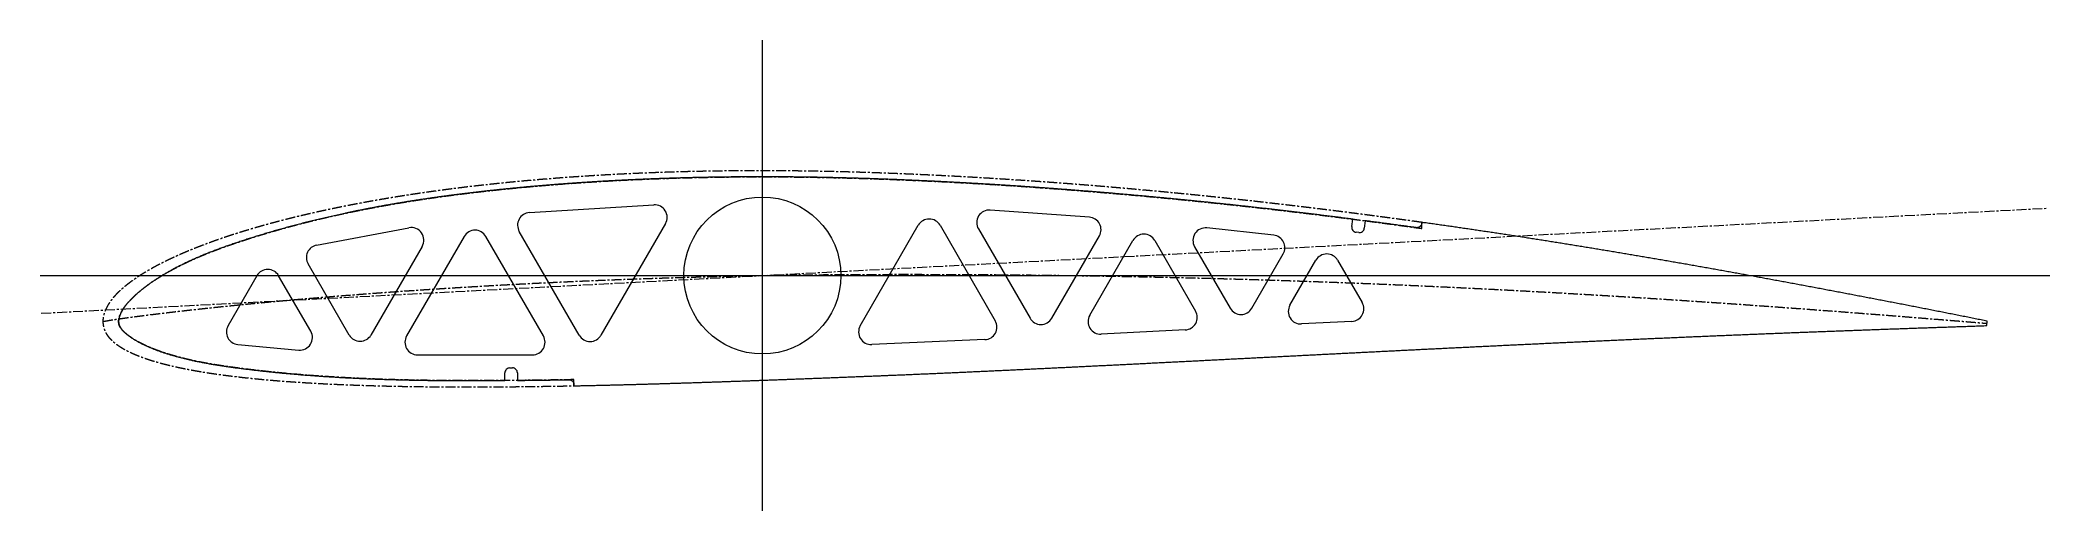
# Model space of a CAD drawing. Header units: metres. Extents: x -20 to 620, y -60 to 90.
import ezdxf

# ---------------------------------------------------------------- set-up
doc = ezdxf.new("R2010")
doc.units = ezdxf.units.M
doc.linetypes.add('CENTER', pattern=[5.079999999999999, 3.175, -0.635, 0.635, -0.635])
doc.layers.add('layer0', color=7, linetype='Continuous', lineweight=5)

msp = doc.modelspace()

# ---------------------------------------------------------------- linework, layer by layer
at = {"layer": 'layer0', "color": 0, "lineweight": 5}
for p, q in [((210, -59.743876843204404), (210, 90.2561231567956)), ((135.77794099818826, 35.284754232673684), (175.41617638886876, 37.78306713211651)), ((314.1245197474425, 33.854171829422796), (282.5342746311337, 36.100096473957784)), ((397.69054231723044, 30.83239127880681), (398, 33.21235681271163)), ((402, 32.69225233496013), (401.69054231723044, 30.312286801055293)), ((420, 32.18812518041349), (420, 32.08933690116078)), ((420, 32.08933690116078), (420, 32.18812518041349)), ((68.02734764657582, 24.91083604215922), (97.43652207587635, 30.467919370178514)), ((115.01298870239556, 27.694433070543457), (96.70173535739036, -4.021588073271115)), ((140.24537977470627, -4.009350263146062), (121.94119193267107, 27.694433070543454)), ((151.66336840994026, -3.7858866996153617), (132.5654515271066, 29.29267566017997)), ((179.13189014806264, 31.79098855962279), (158.5915716402158, -3.7858866996153626)), ((241.17101258725302, -0.7540993187131662), (259.65090183690364, 31.254007779927576)), ((266.5791050671791, 31.254007779927576), (284.15791053202605, 0.8066235784432898)), ((278.78650697035016, 30.11016745522227), (295.2299721275555, 1.6292503504540692)), ((302.158175357831, 1.62925035045407), (317.30495531693447, 27.864242810687287)), ((314.24868479360737, 2.5706269826097614), (328.0224606593446, 26.42750659413258)), ((334.95066388962005, 26.42750659413258), (347.947713004144, 3.915957179309026)), ((372.8502343305624, 28.088698396548335), (351.54684150558546, 30.40861405523457)), ((399.8975935061142, 28.931948233631772), (399.070880884654, 29.039442467690556)), ((101.64331107391197, 24.537472137192896), (85.33453208159115, -3.710161686918749)), ((347.6497044715329, 24.43212309888054), (358.9711028490413, 4.822885896308293)), ((365.8993060793168, 4.822885896308302), (375.88130052678537, 22.112207440194315)), ((378.0108402178809, 5.80067838190642), (386.27191900501356, 20.109286566549592)), ((393.20012223528903, 20.109286566549592), (400.9895667433748, 6.6175729158067895)), ((-20, 15.256123156795596), (620, 15.256123156795596)), ((49.014858165079815, 15.197358850812986), (39.82423097547526, -0.7212743950060627)), ((66.164210784866, -2.5061912035711185), (55.943061395355315, 15.197358850812986)), ((78.40632885131565, -3.710161686918749), (65.30593341433593, 18.980388809173597)), ((397.7287827548016, 0.6227435148525828), (381.6782594595833, -0.1941510190477871)), ((599.9647199999999, -0.70794), (600.0349020000001, 0.7079399999999999)), ((280.86677835215, -5.1896348684624245), (244.8080836376525, -6.750357765618876)), ((344.6843724255529, -2.079001519627018), (317.9135474452917, -3.4243317163262765)), ((42.92207683420663, -6.704471191663138), (62.33385341332186, -8.489388000228196)), ((100.167173874015, -10.021587849857909), (136.78261506105542, -10.009350039732855)), ((128, -18.211826124695786), (127.98027619367683, -15.811907173675957)), ((129.56707295680795, -14.198812002113959), (130.36718102211483, -14.192236289833756)), ((131.98027619367684, -15.779033052964872), (132, -18.178952003984698)), ((150, -19.550958479803796), (150, -19.894376152386094)), ((150, -19.550958479803796), (150, -19.894376152386094))]:
    msp.add_line(p, q, dxfattribs=at)
at = {"layer": 'layer0', "color": 1, "linetype": 'CENTER', "lineweight": 5}
msp.add_line((-19.68479299355198, 3.218853220918513), (619.4381092493752, 36.71386521640257), dxfattribs=at)
at = {"layer": 'layer0', "color": 5, "linetype": 'CENTER', "lineweight": 5}
for p, q in [((420, 30.250195585865296), (420, 32.18812518041349)), ((150, -19.894376152386094), (150, -17.92122917028308))]:
    msp.add_line(p, q, dxfattribs=at)
at = {"layer": 'layer0', "color": 0, "lineweight": 5}
msp.add_circle((210, 15.256123156795596), 25, dxfattribs=at)
for centre, radius, start, end in [((136.02955314224437, 31.292675660179977), 4, -266.3935405110975, -149.99999999999997), ((175.66778853292487, 33.79098855962277), 4, -29.999999999999666, 93.60645948890249), ((263.1150034520414, 29.25400777992759), 4, 29.99999999999996, 150.00000000000006), ((282.25060858548795, 32.110167455222296), 4, 85.93336971201306, 210.00000000000003), ((313.84085370179673, 29.864242810687266), 4, -29.999999999999872, 85.93336971201312), ((98.17920945877421, 26.537472137192896), 4, -29.999999999999932, 100.70030497923028), ((118.4770903175333, 25.694433070543454), 4, 29.999999999999833, 149.99999999999983), ((331.4865622744823, 24.427506594132584), 4, 30.000000000000092, 149.99999999999991), ((351.1138060866707, 26.43212309888058), 4, 83.78504411271017, 210.00000000000026), ((372.4171989116476, 24.112207440194336), 4, -29.999999999999993, 83.78504411270937), ((399.27718600650036, 30.62608615696044), 1.6, 172.59161621396086, 262.5916162139612), ((400.10389862796063, 30.518591922901656), 1.6, -97.40838378604083, -7.408383786039431), ((68.77003502947369, 20.9803888091736), 4, -259.29969502076955, -150.00000000000003), ((389.73602062015124, 18.109286566549603), 4, 29.9999999999996, 149.9999999999996), ((52.47895978021756, 13.197358850812984), 4, 30.000000000000004, 149.99999999999991), ((397.52546512823704, 4.617572915806781), 4, -87.08643400929397, 30.000000000000245), ((280.6938089168883, -1.1933764215567204), 4, -87.5216225470851, 30.000000000000266), ((298.69407374269326, 3.6292503504540607), 4, -149.99999999999997, -30.000000000000025), ((317.7127864087451, 0.5706269826097472), 4, -210.00000000000028, -87.1231012678352), ((344.48361138900634, 1.9159571793090595), 4, -87.12310126783605, 30.000000000000124), ((362.435204464179, 6.822885896308299), 4, -149.9999999999994, -29.999999999999698), ((381.47494183301865, 3.800678381906447), 4, -209.9999999999998, -87.08643400929317), ((43.28833259061302, -2.7212743950060614), 4, 150.00000000000003, 264.74641424916035), ((62.70010916972826, -4.506191203571118), 4, -95.2535857508397, 30.000000000000075), ((81.87043046645341, -1.7101616869187513), 4, -150.0000000000001, -30.000000000000107), ((100.16583697252808, -6.0215880732711), 4, 149.99999999999994, 270.0191497035629), ((136.78127815956853, -6.009350263146043), 4, -89.98085029643752, 29.999999999999904), ((155.12747002507803, -1.7858866996153575), 4, -150, -29.999999999999996), ((244.6351142023908, -2.7540993187131817), 4, -209.99999999999991, -87.5216225470851), ((129.58022216102339, -15.798757969460516), 1.6, -269.52912350848663, -179.5291235084865), ((130.38033022633027, -15.792182257180306), 1.6, 0.4708764915132438, 90.47087649151338)]:
    msp.add_arc(centre, radius, start, end, dxfattribs=at)
at = {"layer": 'layer0', "color": 5, "linetype": 'CENTER', "lineweight": 5}
for points in [[(420.00000000000006, 32.18812518041349), (419.5214832324768, 32.254954204583896), (417.6893752189034, 32.509773711440076), (415.85885758175385, 32.76270673863586), (414.02995014997225, 33.01375242567771), (412.20267273492783, 33.26290998052173), (410.3770448446448, 33.510176196182), (408.55308535127506, 33.75554256056724), (406.73081303461106, 33.9989999873511), (404.9102466635044, 34.24053952687886), (403.09140499565126, 34.48015236690289), (401.2743067773774, 34.71782983330653), (399.4589707434235, 34.95356339081666), (397.6454156167303, 35.18734464370472), (395.83366010822397, 35.419165336476155), (394.02372291920966, 35.64901735894189), (392.21562289797345, 35.876893010868756), (390.40937912754, 36.10278515073029), (388.6050106967663, 36.32668681136952), (386.8025366783939, 36.54859116404256), (385.00197612879805, 36.768491518980504), (383.20334808773947, 36.986381325940116), (381.40667157811606, 37.20225417474299), (379.6119656057137, 37.41610379580316), (377.81924915895905, 37.62792406064336), (376.028541217154, 37.83770903405338), (374.23986110101924, 38.04545511087512), (372.45322859455604, 38.25116176009777), (370.66866349113417, 38.45482876256439), (368.8861855587274, 38.656456001212554), (367.105814539602, 38.856043461123456), (365.3275701500071, 39.05359122956408), (363.55147207986505, 39.24909949602239), (361.77753999246454, 39.44256855223565), (360.00579352415355, 39.63399879221181), (358.23625228931684, 39.82339076471983), (356.4689361952387, 40.010748304063746), (354.70386561682113, 40.196080268687936), (352.9410609370213, 40.37939597901635), (351.18054250308796, 40.56070478569598), (349.4223306262035, 40.740016068983785), (347.66644558112665, 40.917339238135156), (345.91290760583786, 41.09268373079396), (344.1617369011873, 41.2660590123842), (342.4129536305443, 41.43747457550336), (340.66657791886075, 41.60693993269359), (338.9226295184982, 41.77446085975659), (337.18112725546507, 41.94003316830458), (335.4420897812242, 42.1036511680305), (333.70553572049795, 42.26530933298033), (331.9714836710193, 42.42500230193901), (330.23995220328334, 42.58272487880183), (328.51095986029725, 42.73847203293085), (326.78452515733494, 42.89223889949691), (325.0606665816891, 43.04402077980649), (323.33940259242587, 43.19381314161415), (321.6207516776663, 43.34161202128153), (319.9047327600821, 43.48741685845309), (318.191364952259, 43.63122878905171), (316.4806673317258, 43.7730490756508), (314.77265893919514, 43.91287909710396), (313.0673587782797, 44.050720348472126), (311.36478581521055, 44.18657444094164), (309.6649589785579, 44.32044310173344), (307.967897158952, 44.45232817400324), (306.2736192088074, 44.58223161673294), (304.5821439416706, 44.710155493468314), (302.89349006898675, 44.836100115109474), (301.20767613024185, 44.960061987160934), (299.52472061076196, 45.08203729225942), (297.8446419585813, 45.202022395434305), (296.1674585841864, 45.320013844263485), (294.4931888602625, 45.43600836901288), (292.821851121441, 45.5500028827591), (291.1534636640498, 45.661994481495384), (289.48804474586314, 45.771980444220965), (287.8256125858542, 45.879958233013475), (286.1661853731291, 45.98592552719321), (284.5097815127607, 46.089881137707444), (282.8564196495343, 46.1918250962874), (281.206118396828, 46.29175764895928), (279.5588963215497, 46.389679200960664), (277.91477194387573, 46.485590316625114), (276.27376373699065, 46.5794917192528), (274.6358901268305, 46.67138429096721), (273.00116949182694, 46.761269072557894), (271.36962016265505, 46.84914726330931), (269.7412604219823, 46.93502022081583), (268.1161085046119, 47.01888940387675), (266.49418260672473, 47.10075499222033), (264.8755008860176, 47.180615830727135), (263.2600814514404, 47.25847088696044), (261.6479423624552, 47.33431932379057), (260.0391016287992, 47.40816049922815), (258.4335772102502, 47.47999396623905), (256.8313870163936, 47.54981947254155), (255.23254890639228, 47.617636960385326), (253.6370806887588, 47.6834465663127), (252.04500012113004, 47.74724862090162), (250.45632490994976, 47.809043537095796), (248.87107270048227, 47.86882024964233), (247.28926106824815, 47.92654633455027), (245.71090753539133, 47.98218763990644), (244.136029572492, 48.03571068467783), (242.56464459835644, 48.08708265915843), (240.99676997980893, 48.13627142534548), (239.43242303148529, 48.18324551724495), (237.87162101562987, 48.22797414110658), (236.31438114189413, 48.27042717558836), (234.76072056713735, 48.310575171850886), (233.21065639523096, 48.34838935358147), (231.66420585987944, 48.38384403921227), (230.12138754096736, 48.41693274298765), (228.58222059014577, 48.44765792774108), (227.0467240767779, 48.476022350540724), (225.51491698413528, 48.50202901446837), (223.9868182091936, 48.52568116794273), (222.4624465624342, 48.54698230401976), (220.9418207676527, 48.56593615967045), (219.4249594617715, 48.58254671503577), (217.9118811946596, 48.596818192659136), (216.4026044289568, 48.60875505669644), (214.89714753990575, 48.61836201210428), (213.39552890139242, 48.6256442134523), (211.89776712690227, 48.630607850447625), (210.40388081393598, 48.63325952585234), (208.91388846434, 48.63360606118438), (207.42780848416706, 48.63165449579887), (205.9456591835446, 48.62741208594945), (204.467458776548, 48.62088630382999), (202.99322538108188, 48.61208483659677), (201.52297701876645, 48.601015585370824), (200.05673161483097, 48.5876866642211), (198.5945069980139, 48.57210639912823), (197.1363209004688, 48.55428332692902), (195.68219105282512, 48.53422579322152), (194.23213558087804, 48.511940279013345), (192.78617266324437, 48.487432842160096), (191.3443203692267, 48.460709799296176), (189.9065966586818, 48.43177772497762), (188.4730193819807, 48.40064345044474), (187.0436062799765, 48.36731406236077), (185.61837498397966, 48.33179690152681), (184.19734301574096, 48.29409956157311), (182.78052778744134, 48.25422988762707), (181.36794660168923, 48.21219597495768), (179.95961665152592, 48.16800616759707), (178.5555550332671, 48.121669019881324), (177.15577913341156, 48.07319217750886), (175.7603066890918, 48.02258220156149), (174.3691553386521, 47.96984586527333), (172.98234259464422, 47.91499023065708), (171.59988584391294, 47.858022646882205), (170.22180234769044, 47.79895074862635), (168.84810924169906, 47.73778245440041), (167.47882353626278, 47.67452596484701), (166.11396211642702, 47.609189761012914), (164.75354174208766, 47.541782602595504), (163.39757904812785, 47.472313526163425), (162.0460905445637, 47.40079184335179), (160.69909264787594, 47.32722704837208), (159.35660224555775, 47.25162717504938), (158.01863662322862, 47.17399900737263), (156.68521293859956, 47.094349607704835), (155.3563482023097, 47.01268637111904), (154.03205927819857, 46.929017023219934), (152.7123628835887, 46.84334961793476), (151.39727558957813, 46.755692535274065), (150.08681382134367, 46.66605447906271), (148.78099385845323, 46.574444474640956), (147.47983183518895, 46.48087186653646), (146.18334374087996, 46.38534631610704), (144.89154542024434, 46.28787779915468), (143.60445257465, 46.188476601383805), (142.32208112688716, 46.087152462321704), (141.04444776732956, 45.98391329432762), (139.77156915808777, 45.87876704526853), (138.5034617882076, 45.77172203610678), (137.24014197420487, 45.66278695803194), (135.98162586061105, 45.55197086955923), (134.7279294205321, 45.43928319359532), (133.47906845621804, 45.324733714471535), (132.23505859964527, 45.20833257494517), (130.9959153131085, 45.0900902731688), (129.76165388982668, 44.97001765962867), (128.53228945455822, 44.84812593405177), (127.30783696422806, 44.72442664228252), (126.08831121247027, 44.59893166229703), (124.87372744332694, 44.47165149997552), (123.66410200025071, 44.34259348692203), (122.45945117647521, 44.211764968983545), (121.25979105299102, 44.07917375444277), (120.06513749950857, 43.94482810996719), (118.87550617543502, 43.80873675651935), (117.69091253086627, 43.670908865228434), (116.5113718075923, 43.53135405322414), (115.33689904011686, 43.390082379432954), (114.16750905669018, 43.247104340337586), (113.00321648035587, 43.102430865700214), (111.84403573001133, 42.95607331424981), (110.68998102148046, 42.808043469334336), (109.54106636860004, 42.658353534538215), (108.39730571393702, 42.507015838442946), (107.25871432066427, 42.35403970973692), (106.12530820039267, 42.199432759020354), (104.99710311676115, 42.04320311247205), (103.87411456966107, 41.88535944527538), (102.7563577968745, 41.72591097596651), (101.64384777573, 41.56486746074041), (100.53659922477487, 41.4022391877154), (99.43462660546344, 41.238036971156944), (98.33794412386162, 41.07227214566158), (97.24656573236757, 40.90495656030163), (96.16050513144712, 40.7361025727314), (95.07977577138516, 40.565723043255886), (94.00439085405179, 40.39383132886246), (92.93436333468298, 40.22044127721647), (91.86970595878658, 40.045567142900815), (90.81043280420218, 39.86922017186618), (89.75655983213638, 39.69140737959393), (88.70810281605095, 39.512136133606255), (87.66507718134726, 39.33141450625971), (86.62749800818125, 39.14925126643428), (85.59538003429861, 38.9656558711756), (84.56873765788889, 38.78063845729184), (83.54758494045933, 38.594209832906046), (82.53193560972738, 38.406381468965314), (81.52180306253081, 38.21716549070772), (80.51720036775683, 38.02657466908845), (79.51814026928778, 37.83462241216587), (78.52463518896353, 37.64132275644892), (77.53669722956191, 37.44669035820711), (76.55433817779344, 37.2507404847438), (75.57756952477943, 37.05348897099939), (74.60640428466847, 36.854948610539466), (73.64085850658421, 36.655126154646226), (72.68094813949584, 36.45402852630797), (71.72668865530903, 36.25166356480369), (70.7780950537809, 36.04804001314893), (69.83518186745756, 35.84316750549543), (68.89796316663242, 35.637056554486634), (67.96645256432464, 35.429718538570164), (67.04066322127824, 35.22116568926961), (66.12060785097977, 35.01141107841703), (65.2062987246943, 34.800468605347874), (64.29774767651907, 34.58835298406013), (63.39496610845388, 34.37507973033939), (62.49796499548836, 34.16066514885168), (61.606754890703606, 33.94512632020551), (60.72134593038898, 33.72848108798501), (59.84174785655075, 33.510748015887835), (58.967972744677425, 33.29194169510795), (58.10003783719076, 33.07206787006371), (57.237960381386735, 32.85113230668208), (56.38175690985958, 32.62914202501031), (55.53144324976242, 32.40610527911468), (54.68703453208722, 32.182031536945935), (53.84854520096294, 31.95693146017398), (53.01598902296933, 31.730816883994635), (52.18937909646716, 31.50370079691142), (51.36872786094134, 31.27559732049466), (50.55404710635757, 31.046521689121352), (49.74534798252928, 30.816490229697756), (48.94264100849498, 30.585520341368035), (48.14593608190426, 30.353630475211535), (47.355242488411164, 30.12084011393136), (46.57056891107295, 29.88716975153702), (45.79192343975402, 29.652640873023905), (45.01931359090265, 29.417275916364947), (44.25275026760539, 29.181091513469056), (43.492253477880695, 28.944088732071815), (42.73784360455665, 28.706267962682677), (41.98953985898849, 28.467631551870177), (41.24736030004401, 28.228183765637407), (40.51132185308201, 27.987930752814624), (39.78144032892406, 27.746880508475044), (39.05773044281336, 27.505042837377772), (38.340205833361544, 27.262429317444006), (37.62887908147877, 27.019053263270887), (36.92376172928394, 26.774929689687827), (36.22486429899439, 26.53007527536113), (35.53219631179063, 26.284508326451082), (34.84576630665472, 26.038248740327052), (34.165581859177706, 25.791317969344796), (33.49164960033688, 25.543738984692215), (32.823975235236226, 25.29553624030686), (32.16256356181082, 25.046735636871528), (31.50741849953436, 24.797364474497318), (30.858550214860433, 24.547443354157615), (30.215987068931348, 24.29697260827202), (29.57975856846799, 24.04595162839937), (28.949891971074408, 23.794382701959524), (28.326412330864425, 23.542270945934707), (27.709342543958442, 23.289624240767655), (27.098703393842204, 23.036453164464838), (26.49451359658394, 22.782770926915084), (25.896789845900173, 22.528593304431347), (25.305546858066744, 22.273938574525694), (24.720797416667047, 22.018827450925908), (24.14255241717196, 21.763283018842912), (23.57082091134472, 21.507330670497605), (23.005610151465845, 21.250998040916677), (22.446925634369343, 20.994314944004866), (21.894771145287265, 20.73731330890396), (21.349148801494255, 20.480027116646163), (20.810059095746666, 20.222492337110744), (20.277500939510816, 19.964746866292845), (19.7514730174406, 19.70682873267479), (19.23200115062165, 19.448739970459684), (18.719135654817578, 19.190450101284128), (18.212923162121516, 18.931933325842678), (17.71340552762023, 18.673169961664506), (17.22061995363186, 18.414146273655934), (16.73459911320505, 18.15485430565347), (16.25537127286415, 17.895291713011815), (15.782960414581515, 17.63546159624908), (15.317386356961524, 17.375372335773328), (14.858664875617782, 17.115037427712352), (14.406807822728359, 16.854475320870428), (13.961823245750594, 16.59370925483352), (13.523715505281396, 16.33276709924674), (13.092485392043562, 16.071681194284466), (12.668130242984802, 15.810488192336809), (12.250644056471756, 15.549228900933308), (11.840017606563256, 15.287948126925595), (11.43623855634716, 15.026694521950528), (11.039291844418187, 14.76552035582711), (10.649197748916684, 14.50447120562165), (10.266046975783164, 14.243576442340423), (9.889928016846614, 13.982868555547523), (9.520917795283147, 13.722385538556804), (9.159082055138354, 13.462170666498613), (8.804475747088826, 13.202272276538334), (8.457143410388989, 12.942743550276953), (8.117119550952015, 12.683642298365116), (7.784429015509644, 12.425030747358393), (7.459087361800565, 12.16697532884444), (7.141101224735111, 11.909546470870271), (6.8304686784861275, 11.652818391698974), (6.527179594454345, 11.396868895922957), (6.231215995060562, 11.141779172963195), (5.942552403313989, 10.887633597980841), (5.661156188108848, 10.63451953522872), (5.386987905202331, 10.38252714387044), (5.120005626806461, 10.131744617451611), (4.860241530673716, 9.882170740235296), (4.607787753563876, 9.63373126230118), (4.362718421631146, 9.386368299571165), (4.1250875051103435, 9.140042971706613), (3.894929766083678, 8.894734498213182), (3.672261692283535, 8.650439307863705), (3.457082416801729, 8.407170161563007), (3.24937462357797, 8.164955288776747), (3.049105438541052, 7.923837537643119), (2.856227306280071, 7.683873538886086), (2.6706788521236353, 7.44513288364528), (2.4923857295084164, 7.207697315337222), (2.321261452518512, 6.971659935658058), (2.157208213482179, 6.737124424839721), (2.000117691849268, 6.504204284346686), (1.8499072655353694, 6.273067255210796), (1.7065955389544423, 6.044029903286763), (1.5701963431768964, 5.817420771846341), (1.4406941915757996, 5.593547432921481), (1.3180462704010814, 5.372697408190163), (1.2021843863402162, 5.155139069983799), (1.0930168707957337, 4.941122522290331), (0.9904304406159696, 4.730880461630078), (0.8942920150206666, 4.5246290176823525), (0.8044504884706218, 4.322568573546473), (0.7207384592355573, 4.1248845655212865), (0.6429739134216821, 3.931748262292491), (0.5709618642254174, 3.7433175234171343), (0.5044959461875623, 3.559737537001149), (0.443359964227022, 3.381141536465307), (0.3873293972404013, 3.2076514962998495), (0.3361728560600863, 3.0393788067111442), (0.2896534955696717, 2.876424927066483), (0.2475303807812224, 2.718882018043316), (0.20955980668731686, 2.566833552399256), (0.1754965717044884, 2.420354904272628), (0.14509520453372218, 2.279513916935539), (0.11811114426833395, 2.1443714489179717), (0.09430187358692321, 2.0149818984275814), (0.07342800487531914, 1.8913937059919208), (0.05525431912818865, 1.7736498352541616), (0.03955075748694153, 1.6617882318531039), (0.026093365277987533, 1.555842260326441), (0.014665188421048612, 1.4558411189736549), (0.005057122084644909, 1.3618102326236665), (-0.00293128852827257, 1.273771623250057), (-0.009491095374404214, 1.1917442583840736), (-0.014803242847478875, 1.1157443772760431), (-0.019037911235725423, 1.0457857947602598), (-0.022353908449635588, 0.9818801827815224), (-0.024898110103670434, 0.9240373295427193), (-0.026804948028700003, 0.8722653762394761), (-0.028195947285527753, 0.8265710313472289), (-0.02917931174302092, 0.7869597624321708), (-0.02984955827779047, 0.7534359654584895), (-0.03028719964562, 0.7260031115691878), (-0.030558476068196252, 0.7046638713199791), (-0.030715135572000597, 0.6894202163480498), (-0.030794263109493476, 0.6802734984629373), (-0.030818158486062515, 0.6772245061478521), (-0.0308404012922353, 0.6742324063517441), (-0.03089995549773899, 0.6652559197105337), (-0.030975276090396586, 0.6502944951681487), (-0.03103038021755247, 0.6293472500775594), (-0.031014784309660526, 0.602413094524947), (-0.030863546703647538, 0.5694910942810036), (-0.030497205278384423, 0.5305807679399052), (-0.02982170796097971, 0.4856824597145159), (-0.028728341616060627, 0.4347977957878105), (-0.0270936500226307, 0.37793021070422056), (-0.024779340950305324, 0.3150855437249034), (-0.021632182348440585, 0.24627270506805335), (-0.017483887663051922, 0.17150441193836574), (-0.012150990298189276, 0.09079799424690423), (-0.0054347072398730056, 0.004176269908487789), (0.002879208137690661, -0.08833151040415173), (0.013020624062292818, -0.1866886491796839), (0.025235108947042405, -0.2908499543614441), (0.03977791246544079, -0.4007630311839019), (0.05690755102936371, -0.5163696653523068), (0.07689193009100585, -0.6376021982669713), (0.1000084905789429, -0.7643821943030936), (0.12654358099048563, -0.8966193492761725), (0.1567917994836491, -1.0342103467769754), (0.1910553060577801, -1.177037662531424), (0.22964310491670653, -1.3249683169524384), (0.2728702971119803, -1.477852576055983), (0.32105730356804274, -1.6355226009217254), (0.37452905859550906, -1.79779104588666), (0.4336140618521489, -1.96445005204322), (0.4986410909839623, -2.1352793843192974), (0.5699377858661594, -2.310046952394834), (0.6478316020451272, -2.4884997355990195), (0.7326488593634763, -2.6703621240644457), (0.8247136718139594, -2.855334568025523), (0.9243468461362234, -3.0430921877025097), (1.0318647493071949, -3.233283343965044), (1.1475781450796227, -3.4255281699734987), (1.271780113355429, -3.6194329818649438), (1.4046603401272881, -3.81471226567651), (1.5463348901769787, -4.011141724529264), (1.6968842742092716, -4.208499115375321), (1.8563509333531985, -4.406564342969829), (2.024736356321599, -4.605120009483674), (2.201998132879862, -4.803951976274327), (2.388046944029609, -5.002849937736633), (2.582743489324329, -5.201608007156401), (2.7859223241399063, -5.400029567364992), (2.997563050552661, -5.597955377021829), (3.2177025175619542, -5.795250861958185), (3.4463557677854495, -5.991794806932306), (3.68351434327274, -6.1874802661488415), (3.929144891832541, -6.382215542149652), (4.183187749160191, -6.5759251817117805), (4.445555496960239, -6.768550988614448), (4.7161314972662085, -6.960053053137485), (4.994768403157, -7.1504107981465745), (5.281286646080325, -7.339624041623941), (5.575472902704777, -7.527714074044603), (5.8771348413602515, -7.714694695153638), (6.186254877979351, -7.90049039902641), (6.502850408509975, -8.085011258529644), (6.826930813662312, -8.268176152289005), (7.158497065159267, -8.44991325286362), (7.497541326756711, -8.630160521412943), (7.8440465500878025, -8.80886620878747), (8.197986065387463, -8.985989362974427), (8.559323167153735, -9.161500342828651), (8.928010694803538, -9.33538133801795), (9.30399060837929, -9.507626895110397), (9.687193559369247, -9.678244449732926), (10.077538456696091, -9.84725486472527), (10.474932027937719, -10.014692974216608), (10.879268375839493, -10.18060813354883), (11.290428530180334, -10.345064774970538), (11.7082895458823, -10.508133339614242), (12.132808110328677, -10.66980608826632), (12.563986947661787, -10.83003108053726), (13.00182673255275, -10.988760764818092), (13.446325466616944, -11.145952716082553), (13.897478381252885, -11.301569843938232), (14.355277839613947, -11.455580602531942), (14.819713237731154, -11.607959202282093), (15.290770904799214, -11.75868582340851), (15.768434002639504, -11.907746831230153), (16.252682424352894, -12.055134993200882), (16.743492692179284, -12.20084969765412), (17.24083785457556, -12.344897174225466), (17.744687382525974, -12.487290715922791), (18.25500706510345, -12.628050902814172), (18.77175890428987, -12.767205827300888), (19.294901009076312, -12.904791320946003), (19.824387488853684, -13.040851182825877), (20.360168346111312, -13.175437409373531), (20.90218936845645, -13.308610425681447), (21.450392019971687, -13.44043931823194), (22.00471865776185, -13.570992348761145), (22.565147995715876, -13.700272263703988), (23.1316755736171, -13.828251975371659), (23.70429621395558, -13.954906615540867), (24.28300391111693, -14.080213773161182), (24.867791810073253, -14.20415356889876), (25.45865218496575, -14.326708730060377), (26.05557641758372, -14.447864665887924), (26.658554975743037, -14.567609543212996), (27.267577391564167, -14.685934362460634), (27.882632239656935, -14.802833033992577), (28.503707115211476, -14.91830245477881), (29.1307886119999, -15.032342585387171), (29.763862300293276, -15.144956527280586), (30.40291270469419, -15.256150600410802), (31.04792328188918, -15.365934421098064), (31.69887639832492, -15.474320980186068), (32.35575330781074, -15.581326721461249), (33.01853412905042, -15.686971620325487), (33.687197823105706, -15.791279262711114), (34.36172217079776, -15.894276924227755), (35.04208375004475, -15.995995649529137), (35.72825791326379, -16.09647033153471), (36.42022230735972, -16.195729291184332), (37.11796644812971, -16.293765913176948), (37.82148231674994, -16.390566528407508), (38.530761525011954, -16.48611882799986), (39.24579530887257, -16.580411894836033), (39.96657452199047, -16.673436235148028), (40.69308962925294, -16.765183810168157), (41.42533070029223, -16.855648067833293), (42.16328740299439, -16.94482397453914), (42.906948996998146, -17.03270804693951), (43.65630432718921, -17.119298383786987), (44.41134181718595, -17.204594697809824), (45.17204946282273, -17.288598347621463), (45.93841482562552, -17.37131236965738), (46.710425026288775, -17.452741510135894), (47.488066738145186, -17.532892257037354), (48.27132618063746, -17.611772872098218), (49.06018911278837, -17.68939342281506), (49.85464082667138, -17.76576581445416), (50.65466614088215, -17.840903822062153), (51.460249394013886, -17.914823122473486), (52.27137443815091, -17.98754132624978), (53.08802602499082, -18.059072992351762), (53.910193705295264, -18.12941558795736), (54.73786802062959, -18.198563217121304), (55.57103931533596, -18.266510909431233), (56.4096977343451, -18.333254636398124), (57.25383322099017, -18.39879132783372), (58.10343551482411, -18.46311888821289), (58.95849414944196, -18.52623621301861), (59.818998450304235, -18.588143205067126), (60.68493753256679, -18.648840790811356), (61.55630029891465, -18.708330936620065), (62.4330754374001, -18.76661666503064), (63.31525141928682, -18.823702070973155), (64.20281649689852, -18.879592337963512), (65.09575870147386, -18.934293754263365), (65.99406584102762, -18.98781372900464), (66.89772549821814, -19.040160808276273), (67.80672502822169, -19.091344691171024), (68.72105155661372, -19.141376245790045), (69.64069197725678, -19.19026752520286), (70.56563311674898, -19.23803089068865), (71.49586352438588, -19.284669422590323), (72.4313728539895, -19.330180238191815), (73.3721506559713, -19.374560970600882), (74.31818635587146, -19.417809888374546), (75.269469253564, -19.45992590439423), (76.22598852246234, -19.50090858471066), (77.18773320873188, -19.540758157357644), (78.15469223050432, -19.57947552113321), (79.12685437709851, -19.617062254347182), (80.10420830824448, -19.65352062353378), (81.08674255331255, -19.68885359212802), (82.07444551054766, -19.72306482910497), (83.06730544630706, -19.75615871758019), (84.06531049430552, -19.78814036337065), (85.06844865486322, -19.819015603514583), (86.07670779416085, -19.848791014749136), (87.09007564349785, -19.877473921944727), (88.10853979855973, -19.905072406494842), (89.13208793951723, -19.931593974890898), (90.16070873512987, -19.957040077466946), (91.1943911097356, -19.981410559445063), (92.23312389969922, -20.00470574913915), (93.27689585302377, -20.026926464176782), (94.32569562908988, -20.048074016944486), (95.37951179839564, -20.0681502200004), (96.43833284230205, -20.087157391453715), (97.50214715277986, -20.105098360310084), (98.5709430321607, -20.12197647178225), (99.64470869289055, -20.137795592565098), (100.72343225728713, -20.152560116074472), (101.80710175730087, -20.166274967648945), (102.89570513427834, -20.1789456097139), (103.98923023873039, -20.190578046906943), (105.08766483010285, -20.20117883116432), (106.19099657655151, -20.21075506676716), (107.2992130797434, -20.219314231476954), (108.41230232333098, -20.226860884553087), (109.5302526354873, -20.233396945393245), (110.6530522913447, -20.238924618101763), (111.78068949849926, -20.24344650131892), (112.91315239697933, -20.24696559175477), (114.05042905921627, -20.249485287692156), (115.19250749001577, -20.251009392458393), (116.3393756265334, -20.25154211786516), (117.4910213382501, -20.251088087616075), (118.64743242695167, -20.249652340681497), (119.80859662670822, -20.24724033463999), (120.97450160385843, -20.243857948986136), (122.14513495699357, -20.239511488403924), (123.32048421694466, -20.234207686005558), (124.50053684677265, -20.22795370653499), (125.6852802436969, -20.2207571344692), (126.87470192657293, -20.212624520001754), (128.06878969810535, -20.20356012134842), (129.2675313430152, -20.19356825369363), (130.4709145918975, -20.182653573125346), (131.67892712129853, -20.170821079042184), (132.8915565537932, -20.158076116531312), (134.1087904580643, -20.144424378716682), (135.33061634898405, -20.12987190907722), (136.55702168769446, -20.11442510373476), (137.7879938816905, -20.0980907137112), (139.02352028490446, -20.080875847154715), (140.26358819779048, -20.062787971534522), (141.50818486741176, -20.043834915803988), (142.7572974875271, -20.024024872531708), (144.01091319868073, -20.00336640000017), (145.26901912686213, -19.981867828016156), (146.53160255503022, -19.959534609825866), (147.798650789094, -19.936371397291893), (149.07015108899486, -19.912383109707264), (150, -19.894376152386094)], [(150.00000000000003, -17.92122917028308), (149.0323528685048, -17.939179460784512), (147.76197888472544, -17.962092046629152), (146.49607374148547, -17.98417449812772), (145.23464992727224, -18.005422012452403), (143.9777202120928, -18.0258300489357), (142.7253012155663, -18.045393204702243), (141.47740906096004, -18.06410322118303), (140.23405616784257, -18.081951675637285), (138.99525513810772, -18.098930507742057), (137.7610184565352, -18.115032022282318), (136.5313585708036, -18.13024888573794), (135.30628786994126, -18.144574124400034), (134.08581869002498, -18.158001122054724), (132.86996331234326, -18.170523617741296), (131.65873396449362, -18.18213570344268), (130.45214281728516, -18.192831821790154), (129.25020199548626, -18.20260676360453), (128.05292353745418, -18.21145566586246), (126.86031954516518, -18.219374008079864), (125.67240162467431, -18.226357613926783), (124.48918442860742, -18.23240234565724), (123.31068443454681, -18.237501774800634), (122.13691474269804, -18.24164846682116), (120.9678873497642, -18.244835413195034), (119.80361444091486, -18.24705601838278), (118.64410805386315, -18.2482980076331), (117.48938018462718, -18.248534704950686), (116.33944282769288, -18.247738119108153), (115.19430799015387, -18.245881247563727), (114.05398768971796, -18.242938069734564), (112.91849395621055, -18.23888354018744), (111.78783882661247, -18.23369358173452), (110.66203436151461, -18.227345078519473), (109.54109258155769, -18.21981586868615), (108.42502570133323, -18.21108473849736), (107.3138452537231, -18.201131409644756), (106.2075659467749, -18.189936453984686), (105.10620767581004, -18.177478396191365), (104.00978656398556, -18.16373336433007), (102.91831489067047, -18.14867836146514), (101.83180568654834, -18.13229147782668), (100.75027176490995, -18.114551872994703), (99.67372597988522, -18.095439769563733), (98.60218115592689, -18.074936443294796), (97.53565010513168, -18.053024214181153), (96.4741456208708, -18.029686437132312), (95.41768047748772, -18.00490749265257), (94.36626742856329, -17.97867277741453), (93.31991920403539, -17.950968694724395), (92.27864851256395, -17.92178264501134), (91.2424680233098, -17.891103015790463), (90.21139042419262, -17.8589191732801), (89.18542812629367, -17.825224113963802), (88.16459371630187, -17.790028743717627), (87.14891040326246, -17.753349227567792), (86.13840102976842, -17.715195402988694), (85.13307824078647, -17.67557596419574), (84.13295502727888, -17.634500069249274), (83.1380440621455, -17.59197731505387), (82.14835787599928, -17.54801773587786), (81.16390880774038, -17.50263179526028), (80.18470901586018, -17.455830379746946), (79.21077047371168, -17.407624792094975), (78.24210496926385, -17.358026744603876), (77.27872410417316, -17.307048352403903), (76.32063929222744, -17.254702126697357), (75.36786176210626, -17.201000968161225), (74.42040254453484, -17.145958159657482), (73.4782725187503, -17.089587361572782), (72.54148223771587, -17.031902596950182), (71.61004258235137, -16.97291827600706), (70.68396231305086, -16.912649068593474), (69.76325810375064, -16.85111029711543), (68.84796809302117, -16.788312205749627), (67.93812037123038, -16.72425503339971), (67.03372541251625, -16.65893816239278), (66.13479626599329, -16.592362052038254), (65.24134490621229, -16.524528026893663), (64.35338321428777, -16.455438316801658), (63.4709227147915, -16.38509602728033), (62.59397464737357, -16.31350512916221), (61.72254994873745, -16.240670442906072), (60.85665925900782, -16.16659762437746), (59.99631291966237, -16.091293180936535), (59.14152056011316, -16.01477015393546), (58.2922905688172, -15.937054481319407), (57.44863083650146, -15.858173786249122), (56.610548876923495, -15.778155707179181), (55.77805182677652, -15.697027892048814), (54.95114646975906, -15.614817994484007), (54.12983917284435, -15.531553662876602), (53.31413615346464, -15.447262557350431), (52.50404251129934, -15.36197226051477), (51.699609467092145, -15.275710188902355), (50.900894370575436, -15.188486352807548), (50.10790943933741, -15.100302871592268), (49.3206653568577, -15.011162828792616), (48.539172341795265, -14.921070345001056), (47.76343987345251, -14.830030528194964), (46.99347677894469, -14.738049458057384), (46.22929122441667, -14.645134161319296), (45.47089073304968, -14.55129258992831), (44.71828219685648, -14.456533598804354), (43.971471891058314, -14.360866924075259), (43.23046548860348, -14.26430316154787), (42.49526807546222, -14.166853745489677), (41.76588531552467, -14.068521522462671), (41.04233153479451, -13.969237168678667), (40.32462532174923, -13.868901661560786), (39.61278533024078, -13.767422088835762), (38.906830223461434, -13.664711754031451), (38.2067787286692, -13.560690076829323), (37.51264935932909, -13.455282447826452), (36.824461363175814, -13.34842025227877), (36.14223108516772, -13.240040245908983), (35.466096158586325, -13.13009402062213), (34.79621076856835, -13.018504805111535), (34.132610536564336, -12.905176439805334), (33.475327049880384, -12.790020393552673), (32.82439191243688, -12.67295621324628), (32.17983566628277, -12.553911207920342), (31.54168807654821, -12.43282033837728), (30.90997804301622, -12.309626047184283), (30.284733516233874, -12.18427860217472), (29.665977424374468, -12.05675837233444), (29.05372581932168, -11.927083101854773), (28.447993085732737, -11.795276448123841), (27.84879234945637, -11.66136538591561), (27.25613545906639, -11.525380099079431), (26.6700329723915, -11.387353873035044), (26.090494134559314, -11.247322985431573), (25.5175268979413, -11.105326605246944), (24.95113779580483, -10.961406661314015), (24.391332373373743, -10.815607829570842), (23.838113545305607, -10.667977069023564), (23.291487717209396, -10.518564883847702), (22.751441885841793, -10.367419996430042), (22.21803241537492, -10.214609750234416), (21.69167846108551, -10.060257709378794), (21.172715785201788, -9.904402618018496), (20.661162538649275, -9.747008517991265), (20.157068580580955, -9.58805744150344), (19.660468648026583, -9.427537648190842), (19.171394908767315, -9.26544638637272), (18.689873556452795, -9.101788783865624), (18.21592503460249, -8.936580116970639), (17.74956380418799, -8.76984510847696), (17.29079911803546, -8.601615032607196), (16.839635078240825, -8.431927251030082), (16.39607069533346, -8.260824870855663), (15.960099963180337, -8.088356408130885), (15.531711914588964, -7.9145754459177935), (15.11089081431729, -7.739540339079994), (14.697615896780004, -7.563313766846186), (14.291862861769097, -7.385962897958347), (13.893598866879984, -7.2075572452228265), (13.502801835187313, -7.028175391809745), (13.119389135767316, -6.8478778447802275), (12.74350161468402, -6.666815535820687), (12.37606284897872, -6.48540317040994), (12.01770835578692, -6.303868477280744), (11.668406278137072, -6.12218780351171), (11.328201639430448, -5.940388916593243), (10.997096497193658, -5.75850103739381), (10.675082291543236, -5.576566977224202), (10.362131628200288, -5.394638264289746), (10.058200989445746, -5.212774963627261), (9.763230637567196, -5.031044248480507), (9.477145344261565, -4.849519345530206), (9.199855096622878, -4.668278479998619), (8.931255559566287, -4.487403696397399), (8.671229999529922, -4.306980504414735), (8.419646088577805, -4.127094635892626), (8.176372025506659, -3.9478401806075376), (7.941221398385462, -3.7692846204216446), (7.715560094955695, -3.5924609637524774), (7.5009245328315135, -3.4184479941260633), (7.2972849851940165, -3.2473561717330783), (7.104514002299808, -3.0792727875077075), (6.922449579802553, -2.914297601250028), (6.750880569868527, -2.7525272468987776), (6.589553033899632, -2.5940536050458616), (6.438173350401092, -2.4389599205751336), (6.296407477646042, -2.2873134501747643), (6.163902001402722, -2.1391770583418324), (6.040227065898465, -1.9945501948948134), (5.925113359969408, -1.8535881118808004), (5.819358402823989, -1.7175243452659568), (5.723514914297798, -1.5874165214146654), (5.63716553860378, -1.4633950685263333), (5.559918623134446, -1.3456409416537713), (5.491296458361074, -1.2342545564918361), (5.430782550777085, -1.1292947600588175), (5.377793246579937, -1.0307253419168152), (5.331798992816467, -0.9385696748606294), (5.291933436853705, -0.8523024669590584), (5.256236474429846, -0.7694923921126517), (5.223525274301805, -0.6886827825880433), (5.193767412742201, -0.6102225997622783), (5.166782051067281, -0.5341969790494496), (5.142416838324649, -0.46072775005479993), (5.120507122464339, -0.3898959617575246), (5.100886888844156, -0.3217594949691167), (5.083396297612771, -0.25637000228650186), (5.067850172317573, -0.1936837451053004), (5.054044946720884, -0.13356404571197622), (5.041830431392616, -0.07598893388905315), (5.0310865121678665, -0.0210027835608817), (5.021689292969559, 0.03138474715895945), (5.013519330099383, 0.08117486742575841), (5.006460999621552, 0.12838353502956212), (5.000403848933327, 0.17303763325501154), (4.995242920869009, 0.21517471173332448), (4.990880049953553, 0.25483652336184437), (4.987221541006555, 0.29208396861343133), (4.984186933235251, 0.32693473820234453), (4.981668351642874, 0.35969302022195193), (4.979560617657723, 0.3907761441334615), (4.9778127369696215, 0.42022160520053486), (4.976388105815363, 0.44794858651227787), (4.975247810930188, 0.47391384770337314), (4.974354736357266, 0.49807383496027013), (4.973673202943354, 0.52039361372283), (4.973169517307114, 0.5408436609502358), (4.972812236179141, 0.5593998067737609), (4.97257241925353, 0.5760423824227736), (4.972423819728028, 0.5907556631080851), (4.9723430359372935, 0.6035271308131865), (4.97230962091134, 0.6143474184771708), (4.972306171521606, 0.623208194514585), (4.972318409857425, 0.6301140469548628), (4.9723352149914035, 0.6350628299841851), (4.972348547749684, 0.6380390441746652), (4.97235353566827, 0.6390322338097155), (4.972358898894651, 0.6400449115798258), (4.9723766904394715, 0.6430864692038117), (4.972412040330463, 0.6481675365735475), (4.972473579888888, 0.6553059430571453), (4.972573565245024, 0.6645268968701171), (4.972728052953716, 0.6758632158375163), (4.972957130193225, 0.6893556089492767), (4.973285202047624, 0.7050529923397695), (4.973741338170632, 0.7230128244437086), (4.974359680422365, 0.74330144146279), (4.975179911893424, 0.765994372263205), (4.97624778603771, 0.791176609842771), (4.977615712438248, 0.8189428150623537), (4.979343393064476, 0.8493974274784866), (4.981498499813492, 0.8826546579406269), (4.984157380768026, 0.9188383382620658), (4.987405779089234, 0.9580816048028774), (4.991339544963717, 1.0005263952788994), (4.99606531773645, 1.046322741546929), (5.0017011524945625, 1.095627845475501), (5.008377063130392, 1.1486049301912529), (5.016235452504877, 1.2054218648509991), (5.025431399918298, 1.2662495674040224), (5.036132776795347, 1.3312601963209743), (5.048520163365556, 1.4006251486839187), (5.062786542152733, 1.4745128880190677), (5.079136748196787, 1.5530866305289373), (5.097786660946518, 1.6365019226154518), (5.118962128465403, 1.7249041455921887), (5.142897620688663, 1.8184259850363804), (5.169834614659962, 1.9171849023026557), (5.200019720619416, 2.0212806442526015), (5.233702563212132, 2.1307928243876537), (5.271133436652088, 2.245778604444418), (5.312560756183187, 2.3662705003588718), (5.358228330488799, 2.492274330659342), (5.4083724806264675, 2.62376731888731), (5.463219030961817, 2.760696355701666), (5.5229801949827735, 2.902976418014348), (5.587851379754435, 3.0504891438956974), (5.658007914294461, 3.2030815290416736), (5.733601758609863, 3.360564808124461), (5.814758025904288, 3.522713199755331), (5.901571987520635, 3.689263602507768), (5.994103970925041, 3.8599120912307865), (6.092320904630221, 4.034233386643755), (6.196330425752063, 4.212039396231031), (6.30642749990671, 4.393423071968248), (6.422911020337422, 4.578476611244103), (6.54608185190331, 4.767291018942339), (6.676240196814797, 4.959955238866378), (6.813682920665663, 5.1565557458600715), (6.958700699652775, 5.357176376843279), (7.111575168816424, 5.561898582101776), (7.272575784256212, 5.770801726292211), (7.441957700423211, 5.983964816199817), (7.61995595415808, 6.201464583307053), (7.806794083497425, 6.4233886562021425), (8.002638506161661, 6.649794447560918), (8.207759342687357, 6.880870282450601), (8.421786883370425, 7.116229128508305), (8.64346752027613, 7.35459929875231), (8.872345567878941, 7.595377446148273), (9.108644494067617, 7.8385923980592604), (9.352439826656887, 8.084142547341633), (9.6038379153347, 8.331958937687448), (9.86292673682552, 8.581962283944122), (10.12978848511455, 8.834074685874198), (10.404495443618561, 9.088216877917631), (10.687110400304753, 9.344309347300577), (10.977685848144805, 9.60227245638886), (11.27626355543809, 9.862026875225958), (11.582873983566015, 10.123493905081139), (11.897536055401288, 10.386596066474086), (12.22025578441505, 10.651256876479657), (12.55102925619397, 10.917403690223574), (12.889829385201134, 11.184959342639146), (13.236653614901922, 11.453875132823054), (13.591195659746687, 11.723907168004363), (13.953080873883914, 11.994724283905757), (14.32229929414379, 12.266215752986508), (14.698918093805347, 12.538325160375978), (15.082980119409124, 12.8109847425388), (15.474529664224242, 13.084132223189247), (15.873605317850991, 13.357706621066718), (16.28024166869945, 13.631649624793365), (16.694468637374925, 13.90590550798603), (17.116311454862764, 14.180421440094717), (17.54579047841891, 14.45514770342632), (17.982921056642745, 14.730037942064284), (18.427713408391252, 15.005049420628684), (18.880172446940975, 15.280143255814654), (19.340297860913147, 15.555284786325139), (19.80808324418055, 15.830443522749135), (20.283517705796548, 16.105596865830293), (20.766575295416573, 16.3807259109143), (21.257254182820194, 16.655832604151115), (21.755405020974393, 16.93085317475752), (22.260710344361858, 17.205603623227972), (22.773060307046418, 17.47995896579673), (23.292491572280532, 17.753866051373215), (23.819008135073698, 18.027258522776545), (24.352619981740883, 18.300075513352894), (24.893332690914637, 18.57225683468744), (25.441150171374076, 18.843744378825917), (25.996073885704384, 19.114481880136978), (26.558103017541136, 19.384415112410647), (27.127234388959184, 19.653491972571082), (27.7034624478355, 19.921662596016102), (28.286779238386853, 20.18887946465652), (28.877174382553275, 20.45509751970509), (29.474635048274774, 20.72027426907818), (30.079145972777688, 20.98436991726293), (30.690689292257474, 21.24734741705868), (31.309244962444524, 21.509173175096723), (31.93478048215879, 21.769837283992782), (32.56725435004931, 22.029369957898446), (33.206543339345096, 22.287776454506908), (33.85252323557119, 22.545040718464183), (34.505160614018266, 22.80117735766095), (35.16443010781687, 23.056210152036822), (35.83030232987377, 23.310167642754163), (36.502747084754354, 23.56308447367952), (37.18173252642765, 23.815001220077896), (37.86722540193305, 24.065964615788516), (38.55919100182783, 24.31602767198275), (39.25759318696248, 24.565249821610642), (39.96239439225662, 24.813697053793227), (40.673555632916425, 25.06144204710285), (41.3910365088479, 25.308564300096887), (42.114795196757676, 25.555150255565103), (42.84478847422204, 25.801293432832818), (43.58097766818683, 26.04707539628558), (44.32334834807972, 26.29250327011909), (45.07189030010013, 26.53756456519635), (45.82659639724186, 26.78224914447329), (46.58741435129238, 27.026531446752998), (47.35428793459883, 27.270366243903066), (48.127212783577654, 27.51371672600137), (48.90619117132207, 27.756548272497618), (49.69122290442833, 27.99882572552552), (50.48230768266259, 28.240514105612476), (51.27944444316453, 28.48157842727926), (52.08263151264165, 28.721983753473538), (52.891866543533375, 28.961695187264976), (53.70714650853971, 29.2006778806945), (54.52846767961045, 29.43889703951698), (55.35582561305983, 29.676317929979763), (56.189215128238004, 29.912905884200452), (57.02863030860261, 30.14862631181867), (57.87406442280964, 30.38344469107064), (58.725510146061815, 30.617326637864753), (59.5829586661875, 30.850237690132904), (60.446402945727115, 31.08214414267067), (61.315814649783896, 31.313007932527896), (62.191158871537255, 31.542792609914418), (63.0724245320132, 31.771468774641423), (63.95960531800787, 31.999008748895264), (64.85269310704992, 32.225384984203075), (65.75167964170114, 32.45057048083729), (66.65655607383353, 32.67453869067535), (67.56731307834863, 32.89726355659169), (68.48394081499487, 33.11871951589581), (69.40642893075916, 33.33888151330408), (70.33476655254276, 33.5577250116851), (71.26894227934855, 33.77522600275616), (72.20894418723701, 33.991361020569414), (73.15475978504195, 34.20610714448802), (74.10637615507127, 34.419442041311534), (75.06377940617017, 34.631343863765046), (76.02695668723975, 34.841791677457365), (76.99588363760826, 35.05076210617766), (77.97053327273647, 35.25822443720226), (78.9508928486928, 35.4641472601858), (79.93695287711039, 35.66850011819034), (80.92870257145715, 35.871252639271226), (81.9261309880817, 36.072374770250676), (82.92922671678652, 36.271836723912095), (83.93797795930732, 36.469609001913554), (84.95237250416315, 36.66566239775425), (85.97239773006419, 36.85996800519069), (86.99804059956368, 37.05249722486128), (88.02928766434302, 37.24322177301185), (89.06612503491216, 37.43211368400934), (90.10853848203297, 37.61914533563214), (91.1565126896593, 37.804291533077006), (92.2100301361534, 37.98754536039623), (93.26906527219236, 38.16890819281722), (94.33358931229712, 38.34837702743608), (95.40358245840176, 38.52594772557993), (96.47902836487916, 38.70161771173703), (97.55990962186658, 38.87538533046932), (98.6462088331821, 39.04725003077775), (99.73790833169105, 39.21721233180766), (100.83499025946487, 39.385273846086854), (101.93743655040181, 39.551437287379095), (103.04522893792192, 39.71570648223194), (104.1583489594562, 39.87808638083695), (105.27677794819455, 40.03858306591688), (106.40049707852467, 40.197203768952384), (107.52948720868943, 40.35395685824593), (108.66372948101478, 40.508851929784434), (109.80320289557004, 40.66189945192242), (110.94788237747237, 40.81310817813443), (112.0977470556927, 40.96248489851201), (113.25278023693143, 41.11003770730986), (114.4129644262882, 41.255775661907556), (115.57828220684881, 41.39970890430732), (116.74871600760736, 41.541848639356246), (117.92424816947813, 41.68220715058356), (119.10486093147053, 41.82079780591436), (120.29053643715952, 41.957635065022146), (121.4812572922265, 42.09272952918525), (122.67700783517974, 42.22607582321156), (123.8777726360222, 42.357665501116635), (125.0835359111808, 42.48749055794923), (126.2942821849543, 42.61554350403352), (127.50999171231025, 42.74181642884036), (128.73064408181418, 42.86629809873212), (129.95622395938847, 42.98897640258808), (131.18671691098112, 43.10983966860366), (132.4221080613893, 43.228876542064015), (133.66238243775797, 43.34607602292003), (134.90752487657667, 43.46142745986428), (136.15752004795183, 43.57492055583406), (137.412352447955, 43.68654537042582), (138.6720064013166, 43.79629232323737), (139.93646605476798, 43.90415219636074), (141.20571539754968, 44.01011613912753), (142.47973818255687, 44.11417566465343), (143.75851821832956, 44.21632267616127), (145.04203681463642, 44.316548921449716), (146.3302753591046, 44.41484428561607), (147.62321808917235, 44.51119831907623), (148.9208494796025, 44.605600910344975), (150.22315375885705, 44.69804225381996), (151.5301150354432, 44.788512861639504), (152.84171726371065, 44.87700356361474), (154.15794425215, 44.96350551020987), (155.47877966249783, 45.04801017482962), (156.8042070031194, 45.130509355735946), (158.13420965459034, 45.210995179895306), (159.4687707721276, 45.2894600994895), (160.80787364901875, 45.36589691495971), (162.15150012625568, 45.44029863174756), (163.49963044466367, 45.51265690860826), (164.85224704110215, 45.582962051503976), (166.20933383646133, 45.651204634311135), (167.5708743095639, 45.717375488900075), (168.93685189737167, 45.781465727779704), (170.30724988755227, 45.84346674050874), (171.682051446763, 45.90337019686162), (173.06123961430816, 45.96116804828595), (174.44479729848965, 46.01685252949989), (175.8327072969319, 46.070416160986994), (177.2249522182608, 46.12185174776613), (178.62151477483042, 46.17115239144983), (180.0223763864376, 46.218311365968134), (181.42751759714565, 46.263320829800506), (182.83692070480976, 46.306172089655725), (184.25056881476058, 46.34685669196651), (185.6684447204406, 46.38536642557808), (187.09053115837057, 46.42169333091997), (188.51681073969988, 46.45582969940966), (189.94726596883845, 46.48776807531365), (191.38187923753745, 46.5175012569318), (192.82063283006084, 46.54502229801145), (194.26350890859786, 46.57032450876953), (195.71048956672527, 46.59340145802133), (197.16155662890324, 46.61424697111952), (198.61668982968456, 46.63285442669823), (200.07586957858865, 46.649215356108954), (201.53907833660324, 46.66332112901907), (203.0062983481955, 46.675163324721176), (204.47751179219003, 46.684733734916975), (205.95270074143187, 46.692024364374745), (207.43184717376, 46.6970274320523), (208.9149329691637, 46.699735372092), (210.40193991089365, 46.700140834819386), (211.89284968462022, 46.698236687718136), (213.38764388149315, 46.69401601637842), (214.88630398757255, 46.68747212547479), (216.388812249365, 46.67859872756824), (217.8951511787328, 46.667390565898636), (219.40530250773938, 46.65384283678022), (220.91924787126658, 46.637950977694985), (222.4369688180082, 46.61971066804581), (223.9584468093384, 46.599117829968066), (225.48366321394397, 46.57616862919936), (227.0125993315959, 46.55085947546045), (228.545236304543, 46.52318702476142), (230.0815554496494, 46.49314817376771), (231.62153701872452, 46.4607400860602), (233.16516501120864, 46.425960133809895), (234.71244204410422, 46.38881416702461), (236.2633660043205, 46.34932727181418), (237.81791856720835, 46.307528003171), (239.37608330861593, 46.26344554255579), (240.9378432264257, 46.21710976042615), (242.50318140145177, 46.168551198677015), (244.07208083595359, 46.117801075052405), (245.64452443989865, 46.064891283666505), (247.22049524948767, 46.00985438721687), (248.7999755679027, 45.95272364749479), (250.38295018804308, 45.893532905725515), (251.96938569208032, 45.832314986028365), (253.55923943944242, 45.769081804485374), (255.15248909608619, 45.70383306600625), (256.7491181197027, 45.63656832927098), (258.3491084576567, 45.5672874067306), (259.9524423971839, 45.49599028953041), (261.5591020708669, 45.42267716848198), (263.16906958460527, 45.347348428809816), (264.78232700206945, 45.27000465099456), (266.3988562802184, 45.190646614150225), (268.0186395444654, 45.10927528248849), (269.64165779803375, 45.02589179884045), (271.26789071878846, 44.94049604456283), (272.89731929840076, 44.8530865588759), (274.52992546102536, 44.763661932157376), (276.16569087312115, 44.67222092497576), (277.8045972094343, 44.578762454099696), (279.4466260810983, 44.48328559660871), (281.0917590586298, 44.38578958877928), (282.739977653464, 44.286273827338725), (284.3912633704273, 44.18473786641664), (286.0455975177877, 44.0811814294848), (287.7029621232569, 43.97560440724462), (289.36334029177135, 43.8680078543768), (291.02671440889003, 43.75839401389007), (292.6930662003312, 43.64676538716466), (294.36237748984627, 43.533124650496475), (296.0346300251491, 43.417474666460414), (297.7098055272255, 43.29981848054935), (299.3878856688247, 43.18015932257619), (301.06885211273095, 43.05850060383387), (302.7526863816685, 42.93484592646674), (304.4393703423112, 42.80919904752414), (306.12888268527416, 42.6815636384732), (307.82120067630905, 42.551939674646555), (309.516304908573, 42.42032512811892), (311.21417670090455, 42.28671801829159), (312.9147971390677, 42.15111649622927), (314.6181473222461, 42.013518825751746), (316.32420830104854, 41.87392338839772), (318.03296108052547, 41.73232868334395), (319.74438667188923, 41.58873332318537), (321.4584658841905, 41.44313605161698), (323.17518014393727, 41.295535683901356), (324.89451387273976, 41.14593248470485), (326.61645090040093, 40.994330200084306), (328.340972561117, 40.84073336236021), (330.06806047909964, 40.68514664330714), (331.7976961642874, 40.52757488928188), (333.5298611251093, 40.36802311091601), (335.264536823491, 40.20649648687835), (337.00170474355645, 40.043000357141075), (338.7413461632207, 39.87754024421783), (340.4834430011912, 39.710121771908526), (342.22796908520144, 39.54074983293212), (343.97489542986574, 39.36941957145305), (345.72420105594136, 39.196121598471315), (347.47586598759955, 39.02084644457957), (349.22986993892465, 38.843584695434885), (350.98619265742906, 38.6643269585478), (352.7448138454927, 38.48306387170361), (354.50571313299275, 38.29978610650899), (356.26887026769833, 38.114484349133654), (358.03426438276693, 37.927149378205804), (359.801878168781, 37.73777205555769), (361.5716971717591, 37.5463479963377), (363.3437031082141, 37.35287653155755), (365.1178760441554, 37.157357322517264), (366.89419641069594, 36.95979009108669), (368.6726445055795, 36.76017467386132), (370.45320063549156, 36.55851100653749), (372.23584504744525, 36.35479913159685), (374.02055806280146, 36.14903918296908), (375.8073196114215, 35.941231439852366), (377.59611166872025, 35.731376255666255), (379.38691837313814, 35.51947684995906), (381.17972177099347, 35.30553905044754), (382.9745026875758, 35.08956902112419), (384.77124221165303, 34.87157303456295), (386.569921339419, 34.651557513699586), (388.3705210714251, 34.429529019725344), (390.17302238263335, 34.20549425520399), (391.97740624673486, 33.97946006054183), (393.7836535703158, 33.75143342171195), (395.5917455768545, 33.52142146029799), (397.4016639332394, 33.289431829437625), (399.21339009284577, 33.05547263774479), (401.02690535770546, 32.81955215790866), (402.84219105140846, 32.58167879928345), (404.6592284790838, 32.34186111235843), (406.477998927792, 32.100107788063404), (408.29848370632965, 31.856427651777324), (410.12066398681986, 31.61082968386206), (411.94452140021025, 31.363322938602984), (413.770033522302, 31.11391643759373), (415.59717578293504, 30.862614119230997), (417.4259276489062, 30.609416924532887), (419.2562694867379, 30.354325738321503), (419.99999999999994, 30.250195585865296)]]:
    msp.add_spline(points, degree=3, dxfattribs=at)
at = {"layer": 'layer0', "color": 0, "lineweight": 5}
for points in [[(398, 33.21235681271164), (397.40166393323943, 33.289431829437625), (395.5917455768545, 33.52142146029799), (393.7836535703158, 33.75143342171195), (391.9774062467349, 33.979460060541825), (390.17302238263335, 34.20549425520399), (388.37052107142506, 34.42952901972535), (386.56992133941907, 34.65155751369958), (384.77124221165303, 34.87157303456296), (382.9745026875758, 35.08956902112419), (381.1797217709935, 35.305539050447535), (379.3869183731381, 35.51947684995907), (377.59611166872025, 35.731376255666255), (375.8073196114216, 35.94123143985236), (374.0205580628014, 36.149039182969084), (372.2358450474453, 36.35479913159685), (370.45320063549156, 36.55851100653749), (368.6726445055795, 36.76017467386133), (366.89419641069594, 36.95979009108668), (365.1178760441554, 37.157357322517264), (363.3437031082141, 37.352876531557555), (361.5716971717591, 37.5463479963377), (359.801878168781, 37.73777205555769), (358.03426438276693, 37.927149378205804), (356.26887026769833, 38.114484349133654), (354.50571313299275, 38.29978610650899), (352.7448138454927, 38.48306387170361), (350.98619265742906, 38.6643269585478), (349.22986993892465, 38.843584695434885), (347.47586598759955, 39.02084644457957), (345.72420105594136, 39.196121598471315), (343.97489542986574, 39.36941957145305), (342.2279690852015, 39.54074983293212), (340.48344300119123, 39.710121771908526), (338.7413461632207, 39.87754024421784), (337.00170474355645, 40.043000357141075), (335.2645368234911, 40.20649648687835), (333.5298611251093, 40.36802311091601), (331.7976961642874, 40.52757488928188), (330.06806047909964, 40.685146643307135), (328.340972561117, 40.84073336236021), (326.6164509004009, 40.994330200084306), (324.8945138727397, 41.14593248470485), (323.1751801439373, 41.295535683901356), (321.4584658841905, 41.44313605161698), (319.7443866718892, 41.58873332318537), (318.03296108052547, 41.73232868334395), (316.32420830104854, 41.87392338839772), (314.6181473222461, 42.013518825751746), (312.9147971390677, 42.15111649622927), (311.21417670090455, 42.28671801829159), (309.51630490857303, 42.42032512811891), (307.82120067630905, 42.551939674646555), (306.12888268527416, 42.6815636384732), (304.4393703423111, 42.809199047524146), (302.7526863816685, 42.93484592646674), (301.06885211273095, 43.05850060383387), (299.3878856688247, 43.18015932257619), (297.70980552722557, 43.29981848054935), (296.0346300251491, 43.417474666460414), (294.36237748984627, 43.533124650496475), (292.6930662003312, 43.64676538716466), (291.02671440889003, 43.75839401389007), (289.36334029177135, 43.8680078543768), (287.7029621232569, 43.97560440724462), (286.0455975177877, 44.08118142948479), (284.3912633704273, 44.18473786641664), (282.73997765346394, 44.28627382733873), (281.09175905862986, 44.385789588779275), (279.4466260810984, 44.48328559660871), (277.8045972094343, 44.578762454099696), (276.16569087312115, 44.67222092497576), (274.52992546102536, 44.763661932157376), (272.89731929840076, 44.8530865588759), (271.26789071878846, 44.94049604456283), (269.64165779803375, 45.02589179884045), (268.0186395444653, 45.10927528248849), (266.39885628021847, 45.19064661415022), (264.78232700206945, 45.27000465099456), (263.1690695846052, 45.347348428809816), (261.5591020708669, 45.42267716848198), (259.9524423971839, 45.49599028953041), (258.34910845765665, 45.5672874067306), (256.7491181197027, 45.63656832927098), (255.15248909608619, 45.70383306600625), (253.55923943944245, 45.769081804485374), (251.96938569208032, 45.832314986028365), (250.38295018804308, 45.893532905725515), (248.7999755679027, 45.9527236474948), (247.22049524948767, 46.00985438721687), (245.64452443989867, 46.064891283666505), (244.07208083595359, 46.117801075052405), (242.50318140145174, 46.168551198677015), (240.93784322642568, 46.21710976042615), (239.37608330861593, 46.26344554255579), (237.81791856720838, 46.307528003171), (236.26336600432052, 46.34932727181418), (234.71244204410417, 46.38881416702461), (233.16516501120864, 46.425960133809895), (231.62153701872455, 46.4607400860602), (230.0815554496494, 46.49314817376771), (228.545236304543, 46.52318702476142), (227.01259933159588, 46.55085947546045), (225.48366321394397, 46.57616862919936), (223.9584468093384, 46.599117829968066), (222.43696881800818, 46.61971066804581), (220.9192478712666, 46.637950977694985), (219.40530250773938, 46.65384283678022), (217.8951511787328, 46.667390565898636), (216.38881224936503, 46.67859872756824), (214.88630398757252, 46.68747212547479), (213.38764388149315, 46.69401601637842), (211.89284968462024, 46.698236687718136), (210.40193991089365, 46.700140834819386), (208.9149329691637, 46.699735372092), (207.43184717376, 46.6970274320523), (205.95270074143187, 46.692024364374745), (204.47751179219003, 46.684733734916975), (203.00629834819546, 46.675163324721176), (201.53907833660324, 46.66332112901907), (200.07586957858868, 46.649215356108954), (198.61668982968456, 46.63285442669823), (197.16155662890318, 46.61424697111951), (195.7104895667253, 46.59340145802133), (194.2635089085979, 46.57032450876953), (192.82063283006082, 46.54502229801145), (191.38187923753745, 46.5175012569318), (189.9472659688384, 46.48776807531365), (188.51681073969988, 46.45582969940966), (187.0905311583706, 46.42169333091997), (185.66844472044056, 46.38536642557807), (184.2505688147606, 46.34685669196651), (182.83692070480976, 46.306172089655725), (181.42751759714565, 46.263320829800506), (180.0223763864376, 46.218311365968134), (178.62151477483044, 46.17115239144983), (177.22495221826077, 46.12185174776613), (175.83270729693191, 46.070416160987), (174.44479729848965, 46.01685252949989), (173.06123961430814, 45.96116804828594), (171.68205144676304, 45.90337019686163), (170.30724988755227, 45.84346674050874), (168.93685189737164, 45.781465727779704), (167.5708743095639, 45.717375488900075), (166.20933383646133, 45.651204634311135), (164.85224704110217, 45.58296205150398), (163.49963044466367, 45.51265690860826), (162.15150012625566, 45.44029863174756), (160.80787364901875, 45.36589691495971), (159.46877077212764, 45.2894600994895), (158.13420965459034, 45.210995179895306), (156.80420700311936, 45.130509355735946), (155.47877966249783, 45.04801017482962), (154.15794425214997, 44.96350551020987), (152.84171726371065, 44.87700356361474), (151.5301150354432, 44.788512861639504), (150.22315375885705, 44.69804225381996), (148.92084947960254, 44.60560091034498), (147.62321808917235, 44.51119831907623), (146.3302753591046, 44.41484428561607), (145.04203681463636, 44.316548921449716), (143.75851821832958, 44.21632267616127), (142.47973818255687, 44.11417566465343), (141.20571539754965, 44.01011613912753), (139.93646605476803, 43.90415219636074), (138.67200640131657, 43.79629232323737), (137.412352447955, 43.68654537042582), (136.15752004795183, 43.57492055583406), (134.90752487657664, 43.46142745986428), (133.662382437758, 43.34607602292003), (132.4221080613893, 43.228876542064015), (131.1867169109811, 43.109839668603655), (129.95622395938847, 42.98897640258808), (128.7306440818142, 42.86629809873212), (127.50999171231025, 42.74181642884036), (126.2942821849543, 42.61554350403352), (125.0835359111808, 42.48749055794923), (123.87777263602219, 42.357665501116635), (122.67700783517972, 42.22607582321156), (121.4812572922265, 42.09272952918525), (120.29053643715952, 41.957635065022146), (119.10486093147054, 41.82079780591436), (117.92424816947813, 41.68220715058356), (116.74871600760734, 41.541848639356246), (115.57828220684883, 41.39970890430732), (114.41296442628821, 41.255775661907556), (113.25278023693141, 41.11003770730985), (112.09774705569266, 40.96248489851201), (110.9478823774724, 40.81310817813443), (109.80320289557004, 40.66189945192242), (108.66372948101477, 40.508851929784434), (107.52948720868943, 40.35395685824592), (106.40049707852467, 40.197203768952384), (105.27677794819456, 40.03858306591688), (104.15834895945619, 39.87808638083695), (103.04522893792192, 39.71570648223194), (101.93743655040184, 39.551437287379095), (100.83499025946486, 39.385273846086854), (99.73790833169106, 39.21721233180766), (98.64620883318211, 39.04725003077775), (97.55990962186655, 38.875385330469314), (96.47902836487914, 38.70161771173703), (95.40358245840174, 38.52594772557993), (94.33358931229714, 38.34837702743609), (93.26906527219236, 38.16890819281722), (92.21003013615342, 37.98754536039623), (91.15651268965932, 37.80429153307701), (90.10853848203294, 37.61914533563214), (89.06612503491218, 37.43211368400934), (88.029287664343, 37.24322177301185), (86.99804059956367, 37.05249722486128), (85.97239773006422, 36.859968005190694), (84.95237250416311, 36.66566239775425), (83.93797795930733, 36.469609001913554), (82.92922671678654, 36.2718367239121), (81.92613098808165, 36.07237477025067), (80.92870257145717, 35.871252639271226), (79.93695287711037, 35.66850011819034), (78.9508928486928, 35.4641472601858), (77.97053327273649, 35.25822443720226), (76.99588363760829, 35.050762106177665), (76.02695668723972, 34.841791677457365), (75.06377940617014, 34.63134386376504), (74.10637615507126, 34.41944204131153), (73.15475978504199, 34.20610714448803), (72.20894418723702, 33.991361020569414), (71.26894227934848, 33.77522600275615), (70.33476655254277, 33.5577250116851), (69.40642893075922, 33.33888151330409), (68.48394081499484, 33.118719515895805), (67.56731307834858, 32.89726355659168), (66.65655607383357, 32.674538690675355), (65.75167964170116, 32.4505704808373), (64.8526931070499, 32.22538498420307), (63.95960531800791, 31.99900874889527), (63.07242453201319, 31.77146877464142), (62.191158871537226, 31.542792609914407), (61.31581464978392, 31.313007932527903), (60.446402945727115, 31.08214414267067), (59.58295866618748, 30.8502376901329), (58.72551014606187, 30.617326637864767), (57.87406442280963, 30.38344469107064), (57.02863030860258, 30.148626311818663), (56.18921512823803, 29.91290588420046), (55.35582561305981, 29.67631792997976), (54.528467679610465, 29.438897039516984), (53.70714650853968, 29.200677880694492), (52.891866543533375, 28.961695187264976), (52.082631512641655, 28.721983753473538), (51.2794444431645, 28.48157842727925), (50.4823076826626, 28.24051410561248), (49.69122290442835, 27.998825725525528), (48.90619117132207, 27.756548272497618), (48.12721278357764, 27.513716726001366), (47.35428793459884, 27.27036624390307), (46.5874143512924, 27.026531446753), (45.82659639724184, 26.782249144473283), (45.07189030010011, 26.537564565196348), (44.32334834807976, 26.292503270119106), (43.58097766818681, 26.047075396285578), (42.84478847422202, 25.80129343283281), (42.11479519675771, 25.555150255565117), (41.39103650884788, 25.308564300096883), (40.67355563291643, 25.061442047102855), (39.96239439225661, 24.813697053793224), (39.25759318696247, 24.56524982161064), (38.55919100182783, 24.31602767198275), (37.86722540193305, 24.065964615788516), (37.18173252642766, 23.8150012200779), (36.50274708475435, 23.56308447367952), (35.830302329873746, 23.310167642754156), (35.16443010781687, 23.056210152036826), (34.50516061401831, 22.80117735766097), (33.852523235571155, 22.545040718464172), (33.20654333934509, 22.287776454506904), (32.567254350049325, 22.029369957898453), (31.934780482158786, 21.76983728399278), (31.309244962444524, 21.509173175096723), (30.69068929225749, 21.247347417058688), (30.079145972777688, 20.98436991726293), (29.474635048274752, 20.720274269078168), (28.87717438255331, 20.455097519705106), (28.286779238386856, 20.18887946465652), (27.703462447835488, 19.9216625960161), (27.127234388959184, 19.653491972571082), (26.558103017541164, 19.384415112410657), (25.99607388570437, 19.11448188013697), (25.441150171374048, 18.843744378825903), (24.893332690914672, 18.572256834687455), (24.352619981740855, 18.30007551335288), (23.81900813507369, 18.027258522776542), (23.292491572280543, 17.75386605137322), (22.773060307046425, 17.479958965796733), (22.260710344361843, 17.20560362322796), (21.755405020974376, 16.930853174757512), (21.257254182820247, 16.65583260415114), (20.766575295416562, 16.380725910914293), (20.28351770579654, 16.10559686583029), (19.808083244180533, 15.830443522749128), (19.340297860913147, 15.555284786325139), (18.880172446941, 15.280143255814664), (18.427713408391217, 15.005049420628666), (17.98292105664275, 14.730037942064286), (17.545790478418937, 14.455147703426336), (17.116311454862757, 14.180421440094714), (16.69446863737494, 13.905905507986038), (16.28024166869946, 13.631649624793372), (15.873605317850961, 13.3577066210667), (15.474529664224226, 13.084132223189236), (15.082980119409138, 12.810984742538807), (14.698918093805355, 12.538325160375983), (14.322299294143779, 12.2662157529865), (13.953080873883938, 11.994724283905773), (13.591195659746674, 11.723907168004356), (13.236653614901886, 11.45387513282303), (12.889829385201141, 11.184959342639152), (12.551029256193997, 10.917403690223592), (12.22025578441504, 10.65125687647965), (11.897536055401273, 10.386596066474077), (11.582873983566023, 10.123493905081144), (11.276263555438117, 9.862026875225975), (10.977685848144773, 9.602272456388837), (10.68711040030477, 9.34430934730059), (10.404495443618577, 9.088216877917642), (10.129788485114533, 8.834074685874182), (9.862926736825546, 8.581962283944142), (9.603837915334669, 8.331958937687421), (9.352439826656866, 8.084142547341616), (9.108644494067653, 7.838592398059292), (8.872345567878938, 7.595377446148269), (8.643467520276111, 7.354599298752293), (8.421786883370432, 7.11622912850831), (8.207759342687353, 6.880870282450598), (8.002638506161663, 6.64979444756092), (7.806794083497438, 6.423388656202156), (7.619955954158071, 6.201464583307044), (7.44195770042323, 5.983964816199837), (7.272575784256208, 5.770801726292206), (7.111575168816402, 5.561898582101752), (6.95870069965278, 5.357176376843284), (6.813682920665672, 5.15655574586008), (6.6762401968147955, 4.959955238866376), (6.546081851903297, 4.767291018942325), (6.422911020337445, 4.578476611244134), (6.3064274999067, 4.393423071968234), (6.196330425752068, 4.212039396231038), (6.092320904630222, 4.0342333866437565), (5.99410397092504, 3.8599120912307847), (5.90157198752061, 3.6892636025077286), (5.814758025904308, 3.522713199755363), (5.733601758609854, 3.3605648081244452), (5.6580079142944655, 3.2030815290416808), (5.587851379754438, 3.0504891438957062), (5.522980194982777, 2.902976418014351), (5.463219030961815, 2.7606963557016635), (5.408372480626452, 2.6237673188872788), (5.35822833048882, 2.492274330659388), (5.3125607561831725, 2.3662705003588416), (5.271133436652096, 2.2457786044444368), (5.233702563212133, 2.1307928243876564), (5.2000197206194105, 2.0212806442525864), (5.169834614659963, 1.9171849023026564), (5.142897620688669, 1.8184259850363989), (5.118962128465398, 1.7249041455921683), (5.097786660946528, 1.6365019226154829), (5.079136748196774, 1.5530866305288868), (5.062786542152748, 1.4745128880191238), (5.048520163365541, 1.4006251486838612), (5.036132776795359, 1.3312601963210255), (5.025431399918289, 1.2662495674039795), (5.016235452504882, 1.2054218648510238), (5.00837706313039, 1.1486049301912447), (5.0017011524945625, 1.0956278454755017), (4.996065317736453, 1.046322741546947), (4.991339544963712, 1.0005263952788614), (4.987405779089238, 0.9580816048029119), (4.984157380768025, 0.918838338262052), (4.981498499813491, 0.8826546579406152), (4.979343393064478, 0.8493974274785081), (4.977615712438247, 0.8189428150623465), (4.9762477860377095, 0.7911766098427528), (4.975179911893426, 0.7659943722632443), (4.9743596804223635, 0.7433014414627527), (4.973741338170632, 0.723012824443707), (4.973285202047627, 0.7050529923398776), (4.972957130193214, 0.6893556089488585), (4.972728052953747, 0.6758632158389285), (4.972573565244939, 0.6645268968653658), (4.972473579889114, 0.6553059430731751), (4.972412040329862, 0.6481675365203468), (4.972376690441053, 0.6430864693746379), (4.972358898890513, 0.6400449110651956), (4.972353535678311, 0.6390322351250328), (4.972348547715632, 0.6380390394675617), (4.972335215194833, 0.635062863694083), (4.9723184091639565, 0.6301138750256037), (4.972306172476125, 0.6232089724972286)], [(418.1793044301262, 30.504622899379125), (417.42592764890617, 30.609416924532887), (415.59717578293504, 30.862614119230994), (413.77003352230196, 31.113916437593737), (411.94452140021025, 31.36332293860298), (410.12066398681986, 31.610829683862065), (408.29848370632965, 31.856427651777324), (406.47799892779204, 32.1001077880634), (404.65922847908377, 32.34186111235843), (402.84219105140846, 32.58167879928345), (401.99999999999994, 32.69225233496014)], [(420, 32.08933690116078), (419.99976155861685, 32.06171471488467), (419.9990463055368, 32.03410076162884), (419.99785445394696, 32.00650327195966), (419.9961863590885, 31.978930471536376), (419.9940425181508, 31.951390578659407), (419.9914235701234, 31.92389180182081), (419.9883302956053, 31.896442337257675), (419.9847636165725, 31.86905036650914), (419.980724596103, 31.841724053977856), (419.9762144380602, 31.8144715444965), (419.9712344867339, 31.787300960900133), (419.9657862264396, 31.760220401605135), (419.9598712810762, 31.733237938195405), (419.95349141364187, 31.70636161301655), (419.9466485257088, 31.679599436778805), (419.939344656856, 31.652959386169368), (419.93158198406184, 31.62644940147489), (419.9233628210549, 31.60007738421481), (419.91468961762456, 31.573851194786222), (419.90556495889047, 31.54777865012105), (419.8959915645324, 31.521867521356114), (419.8859722879795, 31.496125531516903), (419.8755101155596, 31.470560353215657), (419.8646081656095, 31.445179606364473), (419.8532696875453, 31.41999085590414), (419.84149806089374, 31.395001609549336), (419.8292967942852, 31.370219315550898), (419.8166695244077, 31.34565136047581), (419.80362001492324, 31.321305067005568), (419.79015215534554, 31.297187691753606), (419.7762699598812, 31.273306423102394), (419.761977566233, 31.249668379060875), (419.74727923436666, 31.226280605142907), (419.7321793452411, 31.203150072267263), (419.71668239950276, 31.180283674679913), (419.7007930161441, 31.157688227899122), (419.68451593112667, 31.13537046668403), (419.66785599596994, 31.113337043027315), (419.65081817630477, 31.091594524172493), (419.6334075503938, 31.070149390656514), (419.61562930761767, 31.04900803437817), (419.597488746928, 31.028176756692943), (419.5789912752685, 31.00766176653485), (419.56014240596306, 30.987469178565778), (419.5409477570725, 30.967605011353008), (419.5214130497202, 30.948075185575295), (419.5015441063866, 30.928885522258174), (419.48134684917403, 30.910041741038963), (419.46082729804147, 30.89154945846196), (419.4399915690103, 30.8734141863044), (419.4188458723413, 30.855641329933626), (419.3973965106836, 30.838236186695955), (419.3756498771962, 30.821203944337785), (419.35361245364254, 30.804549679459335), (419.3312908084582, 30.788278356001513), (419.3086915947937, 30.77239482376638), (419.2858215485307, 30.756903816971633), (419.2626874862752, 30.741809952839528), (419.239296303325, 30.72711773022067), (419.215654971615, 30.712831528253098), (419.1917705376389, 30.698955605057066), (419.1676501203492, 30.68549409646584), (419.1433009090351, 30.672451014793005), (419.1187301611796, 30.65983024763656), (419.09394520029673, 30.647635556720168), (419.06895341374826, 30.635870576771975), (419.04376225054216, 30.624538814441216), (419.0183792191123, 30.61364364725305), (418.9928118850804, 30.603188322601852), (418.9670678690011, 30.593175956783313), (418.94115484409053, 30.583609534065587), (418.9150805339393, 30.574491905799807), (418.8888527102106, 30.565825789570226), (418.86247919032337, 30.55761376838421), (418.8359678351226, 30.549858289902367), (418.8093265465361, 30.542561665708966), (418.7825632652197, 30.535726070622996), (418.7556859681899, 30.529353542049908), (418.72870266644657, 30.523445979374365), (418.7016214025852, 30.518005143394113), (418.67445024839975, 30.513032655795158), (418.6471973024766, 30.50852999866841), (418.6198706877809, 30.504498514067944), (418.59247854923547, 30.500939403610968), (418.56502905129287, 30.497853728119686), (418.53753037550223, 30.495242407305113), (418.5099907180705, 30.49310621949294), (418.48241828741965, 30.49144580139155), (418.4548213017398, 30.490261647902244), (418.42720798653994, 30.489554111971728), (418.39958657219637, 30.48932340448692), (418.37196529149924, 30.489569594212085), (418.3443523771989, 30.490292607768346), (418.31675605955206, 30.491492229655556), (418.2891845638686, 30.493168102316524), (418.2616461080602, 30.495319726243586), (418.2341489001904, 30.497946460127505), (418.2067011360287, 30.50104752104859), (418.17931099660746, 30.50462198471008)], [(600.0349020000001, 0.7079399999999999), (598.134939179106, 1.0925055285012113), (596.2346364723953, 1.4752801348683975), (594.3340432018787, 1.8564096270257382), (592.4332086985808, 2.2360398600976232), (590.5321822993305, 2.6143167216259853), (588.631013343555, 2.991386116788604), (586.7297511700729, 3.367393953619711), (584.8284448042631, 3.7424845904075013), (582.9271302227182, 4.116737583835014), (581.0258258527285, 4.490145337287576), (579.1245488909759, 4.862694152513163), (577.2233165396574, 5.234370370264587), (575.3221460064642, 5.60516037133492), (573.4210546693528, 5.975051420332289), (571.5200623966649, 6.344043531687114), (569.6191909825864, 6.7121465837898), (567.7184622723696, 7.079370732720004), (565.8178981117711, 7.445726154821855), (563.9175203465722, 7.811223045396256), (562.0173508220981, 8.175871617393524), (560.1174113827391, 8.539682100106633), (558.2177237786541, 8.902664248987806), (556.3183068600318, 9.264812568589479), (554.4191760803998, 9.626103697641707), (552.5203467058471, 9.986513313747267), (550.6218340091677, 10.346017157186385), (548.7236532700283, 10.70459103301242), (546.8258197751338, 11.062210813142322), (544.9283488183924, 11.418852438441741), (543.0312557010797, 11.774491920804527), (541.1345557320026, 12.129105345226511), (539.2382645047652, 12.482670137806634), (537.3423988689739, 12.83516950396313), (535.4469760308159, 13.186588320804704), (533.5520132008344, 13.53691152933348), (531.6575275938835, 13.886124135563382), (529.7635364291053, 14.234211211724318), (527.8700569299016, 14.581157897461562), (525.977106323909, 14.926949401030267), (524.0847018429718, 15.271571000484984), (522.192860722844, 15.615008042484085), (520.3016001108025, 15.957245127456853), (518.4109369309416, 16.298264920900852), (516.5208880779631, 16.638049866970814), (514.6314704515701, 16.9765824938049), (512.7427009564711, 17.31384541498262), (510.8545965023803, 17.649821330975918), (508.9671740040194, 17.98449303059342), (507.08045038111635, 18.31784339241764), (505.1944425584049, 18.649855386235053), (503.3091674698495, 18.98051208709267), (501.42464229917147, 19.309797395419405), (499.5408846084791, 19.63769642280538), (497.6579119944865, 19.964194466180576), (495.7757420567548, 20.28927691433071), (493.89439239762345, 20.61292924909742), (492.01388062214073, 20.935137046570983), (490.1342243379927, 21.25588597827584), (488.25544115543187, 21.575161812348576), (486.37754868720555, 21.89295041470841), (484.5005645873191, 22.209237961958312), (482.6245073307299, 22.52401519387153), (480.7493961705491, 22.83727718160066), (478.8752503868289, 23.149019233591087), (477.00208925527056, 23.459236726517762), (475.12993204699256, 23.767925105568484), (473.2587980282999, 24.075079884723202), (471.3887064604523, 24.38069664702942), (469.51967659943284, 24.68477104487353), (467.6517276957163, 24.987298800248183), (465.7848788462509, 25.28827469199636), (463.91914763788293, 25.587683258900835), (462.05455078035584, 25.885503140468202), (460.19110497714337, 26.181713047976064), (458.3288269365021, 26.4762918420564), (456.4677333714658, 26.76921853450701), (454.6078409998439, 27.060472290089333), (452.7491665442142, 27.350032428312012), (450.89172673191547, 27.637878425200583), (449.03553829503954, 27.923989915052754), (447.18061815378167, 28.208347516359424), (445.3269842702343, 28.490936671253614), (443.4746549700054, 28.771744598059623), (441.623648575805, 29.050758646086866), (439.77398340688353, 29.32796629485643), (437.92567777887365, 29.60335515514432), (436.07875000363526, 29.876912970013848), (434.2332183890968, 30.148627615836922), (432.389101239096, 30.41848710330447), (430.54641685327044, 30.686479578716618), (428.7051838490834, 30.952595316103487), (426.865421927742, 31.216831452597674), (425.027151008093, 31.479186637823872), (423.1903909947507, 31.739659602871605), (421.35516177779664, 31.998249160374353), (420.00000000000006, 32.18812518041349)], [(4.9723061721330115, 0.6232086928307712), (4.97230962126107, 0.6143472718560445), (4.972343035648107, 0.6035271733227843), (4.972423819874685, 0.5907556509151005), (4.972572419190874, 0.5760423858914782), (4.972812236203565, 0.5593998057933607), (4.973169517298134, 0.5408436612258821), (4.973673202946524, 0.5203936136456702), (4.974354736356182, 0.4980738349817878), (4.975247810930551, 0.4739138476973933), (4.976388105815245, 0.44794858651393055), (4.977812736969659, 0.42022160520008345), (4.979560617657713, 0.3907761441335764), (4.981668351642874, 0.35969302022195415), (4.984186933235258, 0.3269347382022928), (4.987221541006544, 0.2920839686135017), (4.9908800499535655, 0.25483652336176654), (4.995242920868995, 0.21517471173340852), (5.000403848933341, 0.17303763325493648), (5.0064609996215435, 0.1283835350296043), (5.013519330099386, 0.08117486742574642), (5.021689292969562, 0.03138474715894657), (5.0310865121678585, -0.021002783560850835), (5.0418304313926265, -0.07598893388909134), (5.054044946720869, -0.13356404571193092), (5.067850172317584, -0.19368374510533481), (5.083396297612768, -0.25637000228649476), (5.100886888844159, -0.32175949496912604), (5.120507122464327, -0.3898959617574953), (5.142416838324664, -0.4607277500548328), (5.166782051067276, -0.5341969790494407), (5.193767412742197, -0.6102225997622703), (5.223525274301803, -0.6886827825880397), (5.256236474429843, -0.7694923921126482), (5.29193343685372, -0.852302466959082), (5.331798992816445, -0.9385696748605965), (5.3777932465799605, -1.0307253419168476), (5.430782550777058, -1.1292947600587828), (5.4912964583611, -1.2342545564918703), (5.559918623134426, -1.3456409416537487), (5.637165538603794, -1.4633950685263493), (5.723514914297777, -1.5874165214146423), (5.8193584028240135, -1.717524345265983), (5.925113359969396, -1.8535881118807889), (6.040227065898463, -1.9945501948948126), (6.163902001402725, -2.139177058341836), (6.296407477646023, -2.2873134501747465), (6.438173350401128, -2.4389599205751638), (6.589553033899609, -2.5940536050458434), (6.750880569868547, -2.7525272468987927), (6.922449579802545, -2.914297601250022), (7.104514002299803, -3.079272787507705), (7.297284985194007, -3.247356171733071), (7.500924532831531, -3.4184479941260753), (7.715560094955675, -3.592460963752466), (7.94122139838548, -3.769284620421655), (8.176372025506637, -3.947840180607525), (8.419646088577808, -4.127094635892628), (8.671229999529917, -4.306980504414732), (8.931255559566276, -4.487403696397392), (9.199855096622896, -4.668278479998628), (9.477145344261546, -4.8495193455301955), (9.763230637567215, -5.031044248480517), (10.058200989445773, -5.212774963627274), (10.36213162820029, -5.394638264289747), (10.67508229154322, -5.576566977224195), (10.997096497193679, -5.758501037393819), (11.328201639430414, -5.9403889165932275), (11.668406278137063, -6.122187803511705), (12.017708355786935, -6.30386847728075), (12.376062848978732, -6.4854031704099455), (12.743501614684007, -6.666815535820682), (13.11938913576734, -6.847877844780237), (13.502801835187302, -7.028175391809741), (13.893598866879975, -7.207557245222823), (14.29186286176908, -7.38596289795834), (14.697615896780013, -7.563313766846189), (15.110890814317283, -7.739540339079992), (15.531711914588971, -7.914575445917796), (15.960099963180362, -8.088356408130892), (16.396070695333428, -8.260824870855652), (16.839635078240832, -8.431927251030086), (17.29079911803545, -8.601615032607194), (17.749563804187996, -8.769845108476963), (18.215925034602503, -8.936580116970642), (18.68987355645276, -9.101788783865613), (19.171394908767333, -9.265446386372723), (19.660468648026587, -9.427537648190842), (20.157068580580926, -9.588057441503432), (20.661162538649293, -9.74700851799127), (21.172715785201813, -9.904402618018501), (21.69167846108549, -10.060257709378789), (22.21803241537492, -10.214609750234416), (22.751441885841814, -10.367419996430046), (23.291487717209375, -10.518564883847697), (23.838113545305585, -10.667977069023559), (24.39133237337377, -10.815607829570848), (24.951137795804815, -10.961406661314014), (25.517526897941302, -11.105326605246944), (26.09049413455935, -11.24732298543158), (26.670032972391457, -11.387353873035035), (27.25613545906638, -11.52538009907943), (27.848792349456406, -11.661365385915618), (28.44799308573274, -11.795276448123841), (29.053725819321674, -11.927083101854773), (29.665977424374443, -12.056758372334436), (30.284733516233864, -12.184278602174718), (30.909978043016253, -12.30962604718429), (31.54168807654821, -12.43282033837728), (32.17983566628276, -12.55391120792034), (32.824391912436894, -12.672956213246284), (33.47532704988036, -12.79002039355267), (34.13261053656436, -12.905176439805338), (34.79621076856834, -13.018504805111533), (35.46609615858632, -13.130094020622128), (36.14223108516771, -13.24004024590898), (36.82446136317583, -13.348420252278771), (37.5126493593291, -13.455282447826455), (38.20677872866918, -13.56069007682932), (38.90683022346144, -13.664711754031453), (39.61278533024076, -13.767422088835758), (40.32462532174925, -13.868901661560788), (41.04233153479451, -13.969237168678667), (41.76588531552464, -14.068521522462667), (42.49526807546222, -14.166853745489677), (43.23046548860351, -14.264303161547874), (43.9714718910583, -14.360866924075257), (44.718282196856464, -14.456533598804352), (45.470890733049714, -14.551292589928314), (46.22929122441666, -14.645134161319296), (46.9934767789447, -14.738049458057386), (47.763439873452526, -14.830030528194966), (48.539172341795236, -14.921070345001052), (49.3206653568577, -15.011162828792614), (50.10790943933742, -15.10030287159227), (50.90089437057544, -15.188486352807548), (51.69960946709215, -15.275710188902355), (52.50404251129932, -15.361972260514769), (53.31413615346464, -15.447262557350431), (54.129839172844356, -15.531553662876602), (54.951146469759045, -15.614817994484005), (55.778051826776526, -15.697027892048814), (56.610548876923495, -15.778155707179181), (57.44863083650146, -15.858173786249122), (58.29229056881721, -15.937054481319407), (59.141520560113136, -16.01477015393546), (59.99631291966238, -16.09129318093654), (60.85665925900783, -16.166597624377463), (61.72254994873745, -16.240670442906072), (62.593974647373564, -16.31350512916221), (63.47092271479151, -16.38509602728033), (64.35338321428779, -16.455438316801658), (65.24134490621226, -16.524528026893663), (66.13479626599329, -16.592362052038254), (67.03372541251625, -16.65893816239278), (67.93812037123038, -16.72425503339971), (68.84796809302118, -16.788312205749627), (69.76325810375063, -16.85111029711543), (70.68396231305087, -16.912649068593474), (71.61004258235137, -16.97291827600706), (72.54148223771585, -17.031902596950182), (73.47827251875032, -17.089587361572782), (74.42040254453485, -17.145958159657482), (75.36786176210627, -17.201000968161225), (76.32063929222743, -17.254702126697353), (77.27872410417314, -17.3070483524039), (78.24210496926385, -17.358026744603876), (79.21077047371169, -17.407624792094975), (80.18470901586018, -17.455830379746946), (81.16390880774038, -17.50263179526028), (82.14835787599928, -17.54801773587786), (83.1380440621455, -17.59197731505387), (84.1329550272789, -17.634500069249274), (85.13307824078646, -17.67557596419574), (86.1384010297684, -17.715195402988694), (87.14891040326249, -17.753349227567792), (88.16459371630185, -17.790028743717627), (89.18542812629369, -17.825224113963802), (90.21139042419263, -17.8589191732801), (91.24246802330978, -17.891103015790463), (92.27864851256395, -17.92178264501134), (93.31991920403541, -17.950968694724395), (94.36626742856329, -17.97867277741453), (95.41768047748772, -18.00490749265257), (96.4741456208708, -18.029686437132312), (97.53565010513167, -18.053024214181153), (98.6021811559269, -18.074936443294796), (99.67372597988522, -18.095439769563733), (100.75027176490997, -18.114551872994703), (101.83180568654831, -18.13229147782668), (102.91831489067049, -18.14867836146514), (104.00978656398556, -18.16373336433007), (105.10620767581003, -18.177478396191365), (106.20756594677492, -18.189936453984686), (107.3138452537231, -18.201131409644756), (108.42502570133321, -18.21108473849736), (109.5410925815577, -18.21981586868615), (110.66203436151463, -18.227345078519473), (111.78783882661246, -18.23369358173452), (112.91849395621055, -18.23888354018744), (114.05398768971797, -18.242938069734564), (115.19430799015387, -18.245881247563727), (116.33944282769288, -18.247738119108153), (117.4893801846272, -18.248534704950686), (118.64410805386314, -18.2482980076331), (119.80361444091487, -18.24705601838278), (120.96788734976421, -18.244835413195034), (122.13691474269802, -18.24164846682116), (123.31068443454681, -18.237501774800634), (124.48918442860742, -18.23240234565724), (125.6724016246743, -18.226357613926783), (126.86031954516518, -18.219374008079864), (127.99999999999997, -18.211826124695786)], [(150, -19.894376152386094), (150.3460906687775, -19.88757493608288), (151.62645669671429, -19.86195233662069), (152.91123629542855, -19.835521044162093), (154.2004165420204, -19.80828706561138), (155.49398446819185, -19.780256683334052), (156.7919270603728, -19.75143645652973), (158.0942312598477, -19.72183322257942), (159.40088396288232, -19.69145409836701), (160.7118720208531, -19.660306481574665), (162.0271822403742, -19.62839805195199), (163.34680138420228, -19.595736767668217), (164.67071624895877, -19.562330376864516), (165.99891373344443, -19.528185988552732), (167.33138071227347, -19.493310872064082), (168.6681040206377, -19.45771255515558), (170.0090704544534, -19.421398825033148), (171.35426677050535, -19.384377729349968), (172.703679686594, -19.346657577179904), (174.05729588168035, -19.30824693996581), (175.41510199603323, -19.26915465244256), (176.7770846313741, -19.229389813534592), (178.1432303510242, -19.188961787227903), (179.5135256800513, -19.147880203416207), (180.88795710541524, -19.106154958721188), (182.26651107635828, -19.063796207421838), (183.64917403189435, -19.020813251933603), (185.03593242665292, -18.977213500063016), (186.42677268513367, -18.933004329295837), (187.82168119600973, -18.888193324744094), (189.22064431227838, -18.842788279701022), (190.62364835141054, -18.796797196175334), (192.03067959550043, -18.75022828540486), (193.44172429141548, -18.703089968349328), (194.85676865094615, -18.655390876162382), (196.2757988509548, -18.607139850642444), (197.69880103352557, -18.558345944662655), (199.12576130611416, -18.509018422579423), (200.55666574169604, -18.459166760619883), (201.99150038947516, -18.408800676077345), (203.43025135183456, -18.35793033737818), (204.87290474172823, -18.3065662476473), (206.31944664083122, -18.25471913032572), (207.76986309939562, -18.202399928650568), (209.2241401364002, -18.14961980591616), (210.68226373970074, -18.096390145712427), (212.14421986617864, -18.042722552140717), (213.6099944418901, -17.98862885000679), (215.07957336221517, -17.934121084991), (216.55294249200475, -17.87921152379552), (218.03008766572984, -17.823912654268646), (219.5109946876279, -17.768237185505978), (220.99564929997737, -17.712197088008242), (222.48403692109977, -17.655795698661606), (223.9761427762464, -17.599031658316274), (225.4719520522121, -17.541903563952296), (226.97144989898962, -17.48441001405872), (228.47462142991714, -17.426549608712), (229.98145172182836, -17.368320949654656), (231.49192581520202, -17.30972264037427), (233.00602871431255, -17.250753286182842), (234.52374538737973, -17.191411494296435), (236.04506076672098, -17.131695873915174), (237.56995974890077, -17.07160503630354), (239.09842719456282, -17.01113758779862), (240.6304477269592, -16.950287700672092), (242.16600538280844, -16.889037439859802), (243.70508406108695, -16.82736661877548), (245.24766761411388, -16.765254796979033), (246.79373984772184, -16.70268128065048), (248.34328452143097, -16.6396251230925), (249.89628534862308, -16.576065125261795), (251.45272599671793, -16.511979836329026), (253.01259008735215, -16.447347554267555), (254.5758611965581, -16.382146326470977), (256.142522854946, -16.31635395039934), (257.7125585478862, -16.249947974254294), (259.28595190416365, -16.18291019963973), (260.86268750812786, -16.115246077649346), (262.44275024375366, -16.046969036753694), (264.0261249700445, -15.978092725394182), (265.6127965209781, -15.90863100694971), (267.2027497056481, -15.838597959347426), (268.7959693084048, -15.768007874650388), (270.3924400889948, -15.696875258622146), (271.9921467827013, -15.62521483026821), (273.595074100483, -15.553041521354526), (275.20120672911264, -15.480370475902754), (276.8105293313151, -15.407217049660153), (278.42302646723186, -15.333594634779628), (280.0386823663493, -15.25950835085519), (281.6574811556266, -15.184961346737236), (283.27940693314116, -15.109956831865102), (284.90444376824036, -15.034498076169898), (286.53257570169944, -14.958588409971048), (288.1637867458757, -14.882231223866885), (289.7980608848638, -14.8054299686192), (291.4353820746518, -14.728188155031617), (293.0757342432761, -14.650509353822118), (294.71910129097824, -14.572397195489375), (296.36546709246556, -14.493855410567559), (298.01481557776555, -14.414889376684958), (299.6671307587062, -14.33550662316833), (301.32239662932153, -14.255714918326499), (302.9805971587847, -14.175522130834109), (304.64171629155425, -14.094936229361398), (306.3057379475197, -14.013965282193189), (307.9726460221462, -13.932617456837116), (309.6424243866203, -13.85090101962107), (311.3150568879934, -13.768824335280028), (312.9905273493284, -13.68639586653199), (314.6688195698413, -13.603624173620572), (316.3499173122347, -13.520517502866172), (318.0338042699076, -13.437082729678165), (319.7204641021159, -13.353326481444684), (321.409880444168, -13.26925545949497), (323.1020369075715, -13.18487643874195), (324.7969170801816, -13.100196267316749), (326.4945045263478, -13.015221866195233), (328.19478278706043, -12.929960228816643), (329.8977353800992, -12.844418420694211), (331.60334580017894, -12.758603579017981), (333.31159751909695, -12.672522912249663), (335.0224739779429, -12.586183512182906), (336.7359585528665, -12.49959154115224), (338.4520345830814, -12.41275288985684), (340.1706853848779, -12.325673504613542), (341.89189425178444, -12.238359387220926), (343.6156444547162, -12.150816594608486), (345.34191924212604, -12.063051238479618), (347.0707018401551, -11.975069484948667), (348.80197545278264, -11.886877554171818), (350.5357232619761, -11.798481719972086), (352.2719284278414, -11.709888309458254), (354.01057410658063, -11.62110402652075), (355.7516435104105, -11.532137038503658), (357.4951198519679, -11.442995961927492), (359.24098632358914, -11.353689482500064), (360.98922609745136, -11.264226354548324), (362.73982232571365, -11.174615400449468), (364.4927581406591, -11.084865510053985), (366.24801665483415, -10.994985640101072), (368.0055809611913, -10.904984813626115), (369.7654341332285, -10.81487211936063), (371.5275592247679, -10.724656704086001), (373.2919392112715, -10.634346629022875), (375.0585569242369, -10.543947591780732), (376.82739515915404, -10.453465020645446), (378.5984366912644, -10.36290437741766), (380.37166427571464, -10.272271157063216), (382.14706064771286, -10.181570887359564), (383.9246085226825, -10.090809128538384), (385.7042905964176, -9.999991472924215), (387.4860895452386, -9.909123544569274), (389.26998802614577, -9.818210998884432), (391.0559686819875, -9.727259627122413), (392.8440142021215, -9.636276621873535), (394.6341073035086, -9.54527017790104), (396.42623068615256, -9.454248556280392), (398.22036703230475, -9.363220064076197), (400.0164990066067, -9.272193053752359), (401.81460925623804, -9.181175922576431), (403.61468041106036, -9.09017711201854), (405.4166950837634, -8.99920510714467), (407.22063587000974, -8.908268436004496), (409.02648534846037, -8.817375667064159), (410.8342260548329, -8.726534985489858), (412.64384044919325, -8.635753659646339), (414.45531096660164, -8.545038859573552), (416.2686200252516, -8.454397785976898), (418.08375002662035, -8.363837669710414), (419.90068335562347, -8.273365771255758), (421.7194023807661, -8.182989380197311), (423.53988945429654, -8.09271581469326), (425.36212691235727, -8.002552420942802), (427.1860970751396, -7.91250657264946), (429.01178222934556, -7.822585350044543), (430.8391645479494, -7.732794083074895), (432.66822615405863, -7.643137504913849), (434.4989491545986, -7.553620358827011), (436.33131564050746, -7.464247398408725), (438.16530768690257, -7.37502338726033), (440.0009073532463, -7.285953098666608), (441.83809668351137, -7.1970413152704875), (443.6768577063474, -7.108292828745887), (445.51717243524575, -7.019712439468974), (447.35902286455496, -6.93130488253023), (449.2023909313528, -6.843074148088637), (451.04725853299686, -6.755023789404973), (452.89360755169713, -6.667157355499705), (454.7414198550004, -6.579478396453048), (456.59067729596273, -6.491990463180986), (458.4413617133238, -6.404697107210435), (460.29345493167864, -6.31760188045369), (462.14693876165205, -6.230708334981959), (464.0017950000711, -6.1440200227982515), (465.85800543015625, -6.057540502424785), (467.7155518219149, -5.971273428607813), (469.574415932256, -5.885222527654759), (471.43457950499186, -5.799391527321491), (473.29602427100804, -5.713784154868883), (475.15873194843806, -5.628404136814985), (477.0226842428367, -5.543255198686539), (478.88786284735465, -5.458341064769679), (480.7542494429135, -5.373665457859987), (482.6218256983792, -5.289232099011899), (484.49057327733874, -5.205044872050827), (486.36047392503383, -5.121109988856063), (488.23150944472485, -5.037435394757512), (490.1036616305443, -4.95402908796462), (491.9769122660323, -4.870899078361165), (493.851243124295, -4.788053386849509), (495.7266359681637, -4.70550004469243), (497.6030725503542, -4.623247092852743), (499.48053461362633, -4.541302581330675), (501.35900389094155, -4.459674568499084), (503.238462103865, -4.37837113773039), (505.1188909463965, -4.297400557209269), (507.00027209252676, -4.216771206565955), (508.8825872068612, -4.1364914733337805), (510.7658179449169, -4.0565697509147185), (512.649945953287, -3.977014437873962), (514.5349528698005, -3.8978339372326083), (516.4208203236858, -3.819036655758574), (518.3075299357334, -3.740631003255688), (520.1950633184578, -3.662625391851165), (522.0834020414784, -3.585027474894936), (523.9725274536071, -3.5078402531896655), (525.8624208148418, -3.4310649563626288), (527.7530633766474, -3.3547027936548393), (529.644436382299, -3.278754957159355), (531.536521067076, -3.2032226217954625), (533.4292986584576, -3.1281069452835655), (535.3227503763164, -3.053409068120727), (537.2168574331146, -2.979130113556969), (539.1116010340957, -2.9052711875178225), (541.0069623022648, -2.8318311952637685), (542.902922078605, -2.7588010365957527), (544.7994611339881, -2.6861697512842113), (546.6965602321467, -2.613926341312516), (548.59420012991, -2.542059772028597), (550.4923615774406, -2.470558973299731), (552.39102531847, -2.3994128406704425), (554.2901720905363, -2.328610236523322), (556.1897826252188, -2.258139991242828), (558.0898376495958, -2.187990936721732), (559.9903180892933, -2.118157287520093), (561.8912052960643, -2.0486446726866028), (563.7924806721785, -1.9794601668895215), (565.6941256158924, -1.9106108388125236), (567.5961215216204, -1.8421037505309856), (569.4984497801036, -1.7739459568879667), (571.4010917785782, -1.7061445048699146), (573.3040289009476, -1.6387064329821701), (575.2072424061032, -1.5716352116836665), (577.1107124995051, -1.5049036204467388), (579.0144188464045, -1.43846873239309), (580.9183411039952, -1.3722874518621315), (582.8224589260543, -1.3063166443992134), (584.7267519632811, -1.240513141067461), (586.631199611093, -1.1748264390105319), (588.5357793415754, -1.1091504548998419), (590.4404677412934, -1.0433535336379254), (592.3452413895724, -0.9773038432968667), (594.2500768637865, -0.9108695226061698), (596.1549507400016, -0.843918694018723), (598.0598395936152, -0.7763194767801179), (599.9647199999999, -0.70794)], [(132, -18.178952003984698), (132.8699633123433, -18.170523617741296), (134.08581869002498, -18.158001122054724), (135.30628786994126, -18.144574124400034), (136.5313585708036, -18.13024888573794), (137.7610184565352, -18.11503202228232), (138.9952551381077, -18.098930507742057), (140.23405616784257, -18.081951675637285), (141.47740906096007, -18.06410322118303), (142.7253012155663, -18.045393204702243), (143.97772021209278, -18.0258300489357), (145.23464992727227, -18.005422012452403), (146.49607374148547, -17.98417449812772), (147.7619788847254, -17.962092046629152), (148.37109476942183, -17.951199222917765)], [(148.37109384374546, -17.95119923960176), (148.39677129544376, -17.950942512256134), (148.4224495605604, -17.951097876123807), (148.44812202554422, -17.95166529119013), (148.47378207833796, -17.952644611314835), (148.4994231100811, -17.954035584269675), (148.52503851681215, -17.95583785180339), (148.55062170116943, -17.958050949733984), (148.57616607409025, -17.96067430806826), (148.601665056508, -17.963707251148634), (148.62711208104662, -17.96714899782716), (148.65250059371198, -17.970998661666705), (148.67782405557998, -17.975255251169262), (148.70307594448062, -17.979917670031313), (148.72824975667785, -17.98498471742619), (148.75333900854463, -17.99045508831335), (148.77833723823278, -17.99632737377449), (148.80323800733734, -18.00260006137643), (148.82803490255463, -18.00927153556064), (148.85272153733433, -18.016340078059336), (148.87729155352406, -18.023803868338028), (148.9017386230071, -18.031660984064406), (148.92605644933224, -18.039909401603442), (148.95023876933533, -18.048546996538594), (148.97427935475255, -18.057571544218952), (148.9981720138245, -18.066980720332214), (149.02191059289072, -18.07677210150331), (149.04548897797486, -18.086943165918566), (149.06890109635916, -18.0974912939752), (149.0921409181487, -18.108413768956027), (149.11520245782415, -18.119707777729133), (149.13807977578372, -18.13137041147244), (149.16076697987256, -18.14339866642287), (149.1832582269006, -18.155789444649972), (149.20554772414735, -18.168539554853833), (149.22762973085386, -18.181645713186978), (149.24949855970135, -18.195104544100168), (149.27114857827584, -18.208912581211766), (149.292574210519, -18.22306626820054), (149.31376993816414, -18.23756195972159), (149.33473030215754, -18.25239592234523), (149.35544990406444, -18.267564335518554), (149.37592340745942, -18.283063292549436), (149.3961455393008, -18.298888801612705), (149.4161110912888, -18.315036786778265), (149.43581492120688, -18.33150308906088), (149.4552519542462, -18.348283467491314), (149.47441718431267, -18.365373600208635), (149.49330567531618, -18.382769085573308), (149.5119125624421, -18.400465443300888), (149.53023305340403, -18.418458115615895), (149.54826242967823, -18.436742468425727), (149.56599604771884, -18.455313792514175), (149.5834293401538, -18.4741673047543), (149.60055781696133, -18.493298149340347), (149.61737706662615, -18.512701399038395), (149.6338827572759, -18.532372056455372), (149.6500706377967, -18.552305055326165), (149.66593653892807, -18.572495261818446), (149.68147637433674, -18.592937475854935), (149.6966861416692, -18.61362643245268), (149.7115619235823, -18.634556803079093), (149.72609988875246, -18.655723197024333), (149.74029629286215, -18.6771201627897), (149.75414747956455, -18.6987421894917), (149.76764988142506, -18.720583708281403), (149.7808000208401, -18.742639093778706), (149.79359451093293, -18.7649026655212), (149.80603005642587, -18.78736868942717), (149.81810345448898, -18.810031379272456), (149.82981159556496, -18.832884898180716), (149.84115146417017, -18.85592336012673), (149.85212013967111, -18.879140831452375), (149.86271479703672, -18.902531332394876), (149.87293270756598, -18.92608883862691), (149.88277123959068, -18.94980728280819), (149.89222785915325, -18.973680556148167), (149.9013001306593, -18.997702509979337), (149.90998571750512, -19.02186695734088), (149.91828238267925, -19.046167674572136), (149.9261879893387, -19.07059840291554), (149.93370050135945, -19.09515285012858), (149.94081798386065, -19.119824692104405), (149.94753860370312, -19.144607574500622), (149.95386062996138, -19.16949511437588), (149.95978243436954, -19.194480901833842), (149.96530249174054, -19.219558501674047), (149.97041938035915, -19.244721455049376), (149.97513178234794, -19.269963281129506), (149.97943848400695, -19.29527747877011), (149.983338376126, -19.32065752818724), (149.98683045427057, -19.346096892636535), (149.98991381904045, -19.371589020096778), (149.99258767630135, -19.397127344957408), (149.99485133738946, -19.42270528970952), (149.99670421928886, -19.448316266639928), (149.99814584478153, -19.47395367952786), (149.99917584257048, -19.499610925343852), (149.99979394737517, -19.525281395950373), (150, -19.550958479803796)]]:
    msp.add_spline(points, degree=3, dxfattribs=at)
at = {"layer": 'layer0', "color": 3, "linetype": 'CENTER', "lineweight": 5}
msp.add_spline([(-0.03103038021755247, 0.6293472500775594), (-0.02805764325635382, 0.6183400514644507), (-0.01913946183011895, 0.6219759607306922), (-0.004275924310931096, 0.6241193084589688), (0.016532822015670006, 0.6274731957834677), (0.04328657095168728, 0.6319514502499864), (0.07598505738906444, 0.6373884189739251), (0.1146279573122172, 0.6436680916767253), (0.1592148878011641, 0.6507698008956065), (0.20974540703539019, 0.6586970844055983), (0.2662190142981766, 0.6674942034114667), (0.32863514998166343, 0.6771999495556074), (0.39699319559231155, 0.6878703325663109), (0.4712924737569652, 0.6995614469550503), (0.551532248229712, 0.7123135979631973), (0.6377117238992115, 0.7261669651192446), (0.7298300467962215, 0.7411667634723607), (0.8278863041025916, 0.7573608644320232), (0.9318795241597887, 0.7748000068223186), (1.0418086764790233, 0.793537418647565), (1.157672671750974, 0.8136293630567998), (1.2794703618569123, 0.8351116007419523), (1.4072005398799605, 0.8578992078554911), (1.5408619401171477, 0.8818669608666584), (1.6804532380917343, 0.9069010503825415), (1.825973050566667, 0.9328945431277426), (1.9774199355578346, 0.9597445269723229), (2.1347923923488574, 0.9873482883336714), (2.2980888615056076, 1.015595740785567), (2.46730772489173, 1.044385936477942), (2.6424473056849633, 1.0736301890063669), (2.823505868393126, 1.103275423739882), (3.0104816188719683, 1.1333253237330112), (3.2033727043426947, 1.1637988141441824), (3.402177213410211, 1.1947159805138474), (3.6068931760821115, 1.2260993207328914), (3.8175185637883975, 1.2579735988613612), (4.034051289401393, 1.2903657479898112), (4.2564892072563945, 1.3233050066135852), (4.484830113173055, 1.3568228193914138), (4.719071744477164, 1.390953378828444), (4.959211780023167, 1.4257320463655652), (5.205247840217009, 1.4612012972319819), (5.457177487039718, 1.497383917262155), (5.71499822407172, 1.534230987982821), (5.978707496517481, 1.5716933970112048), (6.248302691230893, 1.6097753970978352), (6.523781136740912, 1.648478944986205), (6.805140103278481, 1.6878059791390712), (7.092376802803094, 1.7277573846529493), (7.385488389030787, 1.768333073464196), (7.684471957462105, 1.809531889617691), (7.989324545411089, 1.8513515099402875), (8.300043132034572, 1.8937883736118857), (8.61662463836184, 1.936837596380543), (8.93906592732565, 1.9804928897840923), (9.267363803792833, 2.0247464750646866), (9.601515014596306, 2.0695890122339073), (9.941516248567073, 2.1150094629153506), (10.28736413656711, 2.1609951094579265), (10.639055251522889, 2.2075310753769566), (10.996586108459068, 2.254601134696905), (11.359953164533275, 2.302183687773514), (11.729152819071073, 2.350239387493235), (12.104181413601738, 2.3987532733370203), (12.485035231894352, 2.4477279107459675), (12.871710499994789, 2.4971662380661965), (13.264203386263, 2.5470708982434296), (13.662510001411128, 2.5974449406790936), (14.066626398541812, 2.6482913875737304), (14.476548573187678, 2.699613365487004), (14.892272463350444, 2.751414016436649), (15.313793949541834, 2.8036964848591346), (15.74110885482379, 2.8564638824068007), (16.174212944850385, 2.909719260263546), (16.613101927909455, 2.963465581091536), (17.057771454965035, 3.017705691412164), (17.50821711970097, 3.072442291680767), (17.964434458563918, 3.1276779220957702), (18.426418950808134, 3.183414894389072), (18.894166018539885, 3.2396554122786014), (19.367671026763027, 3.2964010882527695), (19.84692928342487, 3.353654252414468), (20.33193603946268, 3.4114129956055024), (20.822686488850742, 3.469652895881194), (21.31917576864787, 3.5283295652085265), (21.821398959045855, 3.5873964808723575), (22.329351083417922, 3.6468312052056207), (22.843027108368254, 3.7066309939565354), (23.36242194378186, 3.7667960868803636), (23.887530442874702, 3.827325962731132), (24.418347402245274, 3.88822044193126), (24.954867561925614, 3.949479327306107), (25.49708560543368, 4.011102490243009), (26.044996159825995, 4.073089831497494), (26.59859379575102, 4.135441274872748), (27.157873027502678, 4.198156753555244), (27.7228283130748, 4.261236198065708), (28.29345405421634, 4.324679524348916), (28.869744596486463, 4.388486621823637), (29.4516942293107, 4.452657344147713), (30.03929718603757, 4.517191489043279), (30.63254764399574, 4.582088830620685), (31.231439724551763, 4.647348936576603), (31.83596749316818, 4.712971486243289), (32.44612495946239, 4.7789475179621315), (33.061906077266094, 4.845258381150021), (33.68330474468502, 4.9118834661460244), (34.310314804159745, 4.97880154726404), (34.94293004252619, 5.045990498495157), (35.5811441910778, 5.113427290031814), (36.22495092562693, 5.181090231248412), (36.874343866568296, 5.2489720687460935), (37.52931657894163, 5.3170724872460395), (38.189862572495656, 5.385391266370709), (38.85597530175235, 5.453928397956331), (39.52764816607192, 5.522684028585505), (40.20487450971807, 5.591658473913957), (40.88764762192387, 5.660852210983563), (41.57596073695859, 5.730265876480933), (42.2698070341945, 5.799900266185863), (42.96917963817447, 5.869756325248559), (43.67407161868003, 5.939835169749816), (44.38447599080023, 6.0101380153788675), (45.10038571500083, 6.080666358749802), (45.82179369719393, 6.151419807259893), (46.54869278880825, 6.222389702653253), (47.28107578686012, 6.293564443130193), (48.01893543402492, 6.364932159253072), (48.76226441870852, 6.436480675524273), (49.511055375120364, 6.508197487555751), (50.2653008833461, 6.580069763884465), (51.02499346942099, 6.652084338676605), (51.790125605404405, 6.724227680797494), (52.56068970945398, 6.796486082576177), (53.336678145901026, 6.868850481426076), (54.11808322532607, 6.941318417366673), (54.90489720463498, 7.013887914389308), (55.69711228713597, 7.086557117773018), (56.494720622616505, 7.15932426843828), (57.29771430742139, 7.232187706215738), (58.106085384530914, 7.305145870854442), (58.91982584363973, 7.378197298798041), (59.73892762123631, 7.451340595903961), (60.563382600682644, 7.524574245611127), (61.39318261229498, 7.5978923364418804), (62.22831943342443, 7.671286145880789), (63.06878478853886, 7.74474658854987), (63.914570349304434, 7.818264513802919), (64.7656677346685, 7.891830601152413), (65.62206851094247, 7.965435391762095), (66.48376419188548, 8.039069271574022), (67.35074623878833, 8.112722479359853), (68.22300606055825, 8.18638507239697), (69.10053501380396, 8.260047028726147), (69.98332440292145, 8.333697897426445), (70.87136548017986, 8.407329130625037), (71.7646494458085, 8.480936738898379), (72.66316744808367, 8.554518533172736), (73.56691058341681, 8.628072195073553), (74.47586989644252, 8.701595575266069), (75.39003638010698, 8.77508656867), (76.3094009757579, 8.848543179733314), (77.23395457323352, 8.921960689844271), (78.16368801095359, 8.995332180260542), (79.0985920760097, 9.068650406570795), (80.03865750425652, 9.141908158601975), (80.98387498040408, 9.215098153886249), (81.93423513810944, 9.288213069736338), (82.88972856007017, 9.361245531614122), (83.8503457781171, 9.434188114854852), (84.8160772733085, 9.50703334197826), (85.78691347602415, 9.57977368326804), (86.76284476606043, 9.652401548475487), (87.74386147272537, 9.724909311886233), (88.72995387493481, 9.797289360816304), (89.72111220130834, 9.869536480901022), (90.71732663026648, 9.941647461929499), (91.7185872901279, 10.013619274957776), (92.72488425920687, 10.085448969538346), (93.73620756591227, 10.157131677725642), (94.75254718884585, 10.228660697043557), (95.77389305690167, 10.300029042144294), (96.80023504936615, 10.3712297735973), (97.83156299601782, 10.442255905434168), (98.86786667722882, 10.513100434782185), (99.90913582406539, 10.58375633160097), (100.95536011839022, 10.654216541011408), (102.00652919296456, 10.724473981433439), (103.06263263155063, 10.794521545193387), (104.12365996901526, 10.864352094614281), (105.18960069143336, 10.933958470709557), (106.26044423619227, 11.003333466698345), (107.33617999209613, 11.072469993153941), (108.41679729947131, 11.14136257388715), (109.50228545027194, 11.210007082582369), (110.592633688186, 11.278398464607555), (111.68783120874197, 11.346530109726807), (112.78786715941577, 11.414395231923503), (113.89273063973852, 11.481987053621866), (115.00241070140426, 11.549298780437177), (116.11689634837862, 11.616323611882242), (117.2361765370079, 11.683054736899347), (118.36024017612823, 11.749485334986804), (119.48907612717551, 11.815608575545257), (120.62267320429616, 11.881417617289033), (121.76102017445747, 11.946905609607295), (122.90410575755911, 12.012065686027887), (124.05191862654499, 12.076890986925196), (125.2044474075155, 12.141374577434771), (126.36168067983998, 12.205509895237384), (127.52360697627014, 12.269291017482294), (128.69021478305373, 12.332711057609673), (129.86149254004823, 12.395762529635173), (131.03742864083588, 12.458437988085832), (132.2180114328385, 12.52072995634401), (133.40322921743288, 12.582630943922078), (134.5930702500667, 12.644133442451215), (135.7875227403751, 12.705229926249016), (136.98657485229745, 12.76591285204115), (138.19021470419446, 12.82617465878604), (139.39843036896596, 12.886007767592096), (140.6112098741694, 12.945404581165718), (141.8285412021381, 13.004357485483117), (143.0504122901004, 13.062858841858983), (144.27681103029957, 13.120900996018896), (145.5077252701132, 13.178476156830063), (146.74314281217414, 13.235577202367612), (147.98305141449094, 13.29219720171557), (149.22743879056952, 13.348329233024671), (150.47629260953477, 13.40396637553756), (151.72960049625263, 13.45910171232823), (152.98735003145285, 13.513728329495255), (154.2495287518521, 13.567839316416228), (155.51612415027742, 13.621427765846667), (156.78712367578993, 13.67448677364291), (158.06251473380962, 13.727009439603249), (159.34228468623982, 13.77898886626494), (160.6264208515925, 13.83041815791794), (161.91491050511425, 13.881290422172308), (163.20774087891175, 13.931598108284843), (164.5048991620789, 13.981333040500479), (165.8063725008234, 14.03048736431354), (167.11214799859417, 14.079053314114232), (168.42221271620932, 14.127023102331645), (169.73655367198435, 14.174388936285954), (171.05515784186034, 14.221143012773684), (172.37801215953374, 14.267277519799554), (173.70510351658518, 14.312784636433417), (175.03641876260974, 14.35765653190937), (176.37194470534732, 14.401885369756116), (177.71166811081298, 14.445463293560948), (179.05557570342842, 14.48838247468517), (180.40365416615342, 14.530634847401112), (181.7558901406178, 14.572211631883363), (183.11227022725382, 14.613103955479213), (184.47278098542878, 14.653303935772133), (185.83740893357853, 14.692804150311959), (187.20614054934094, 14.731597139814319), (188.57896226968955, 14.769675461434773), (189.95586049106856, 14.807031672272428), (191.33682156952716, 14.84365833421642), (192.721831820855, 14.879548012808726), (194.11087752071765, 14.914693277978666), (195.50394490479258, 14.94908670280232), (196.90102016890586, 14.982720870533715), (198.30208946916832, 15.015588167508296), (199.70713892211342, 15.047680060471304), (201.11615460483438, 15.078987690809862), (202.52912255512234, 15.109502135716985), (203.94602877160455, 15.139214343656425), (205.36685921388337, 15.168115218011636), (206.79159980267528, 15.196195645866785), (208.22023641995003, 15.223446494171528), (209.6527549090712, 15.24985861103866), (211.08914107493607, 15.275422825633997), (212.52938068411632, 15.300129948555293), (213.9734594649992, 15.323970771699651), (215.42136310792873, 15.346936073763823), (216.87307726534777, 15.36901681555426), (218.32858755193985, 15.390204282476502), (219.7878795447722, 15.410489677438), (221.25093878343827, 15.429865328578622), (222.717750770201, 15.448327883626975), (224.18830097013685, 15.465875773680958), (225.66257481127948, 15.482507428391038), (227.1405576847643, 15.498221408666248), (228.62223494497312, 15.513016368099649), (230.1075919096795, 15.52689106642908), (231.59661386019403, 15.539844370040914), (233.08928604151023, 15.55187520248347), (234.58559366245075, 15.562986039793584), (236.08552189581408, 15.573188073713156), (237.58905587852124, 15.582494418762352), (239.09618071176325, 15.590918409143995), (240.60688146114865, 15.598475851549876), (242.12114315685153, 15.605188665174126), (243.63895079376013, 15.611080170255159), (245.16028933162468, 15.616174119408564), (246.6851436952077, 15.620494690979054), (248.2134987744323, 15.624066544878987), (249.74533942453246, 15.626914600036846), (251.2806504662029, 15.62906469230245), (252.8194166857496, 15.630536740310022), (254.3616228352406, 15.631342256351985), (255.90725363265682, 15.631491034516781), (257.45629376204386, 15.630993373882687), (259.0087278736635, 15.629858658740181), (260.5645405841457, 15.628085650446707), (262.12371647664173, 15.625667768200206), (263.68624010097597, 15.622598243149993), (265.2520959737998, 15.618870332303032), (266.8212685787444, 15.614477254194856), (268.39374236657505, 15.60941223483136), (269.96950175534494, 15.60366835559238), (271.5485311305494, 15.597237925819186), (273.1308148452811, 15.590112655218809), (274.71633722038473, 15.58228423973624), (276.30508254461233, 15.573744328061148), (277.8970350747795, 15.5644848846423), (279.4921790359205, 15.554501419486844), (281.09049862144536, 15.543791637491573), (282.69197799329635, 15.532353305664998), (284.2966012821046, 15.520184232626198), (285.9043525873475, 15.507282273485307), (287.5152159775066, 15.493645310008521), (289.12917549022495, 15.479271691238845), (290.7462151324658, 15.464160310141883), (292.36631888067046, 15.448310195771283), (293.9894706809175, 15.431720399370505), (295.6156544490821, 15.414390087154374), (297.2448540709947, 15.396318088920658), (298.87705340260095, 15.377502226803967), (300.51223627012234, 15.35793985540693), (302.15038647021555, 15.337628432848923), (303.7914877701332, 15.316565404154861), (305.43552390788545, 15.294748324603951), (307.0824785924002, 15.272173610987041), (308.73233550368474, 15.248836137981163), (310.38507829298834, 15.224730482973754), (312.04069058296255, 15.199851277960816), (313.6991559678254, 15.174193140364931), (315.36045801352253, 15.147750717365383), (317.02458025789065, 15.120519128500591), (318.6915062108208, 15.092494051025351), (320.3612193544211, 15.063671205316778), (322.0337031431812, 15.034046303888836), (323.70894100413585, 15.003615173788369), (325.38691633702916, 14.972374668749417), (327.0676125144789, 14.940323017810092), (328.75101288214177, 14.907458504016953), (330.43710075887793, 14.873779471317167), (332.12585943691647, 14.839284303530363), (333.8172721820211, 14.80397142194337), (335.51132223365585, 14.76783951388912), (337.20799280515115, 14.730887758909091), (338.9072670838703, 14.693115458661914), (340.60912823137556, 14.654521956015405), (342.31355938359604, 14.615105979169963), (344.0205436509937, 14.574861593350693), (345.7300641187311, 14.533780950553925), (347.4421038468397, 14.491856149675076), (349.1566458703865, 14.449079279464208), (350.8736731996432, 14.405442403270662), (352.5931688202537, 14.360937566003576), (354.3151156934036, 14.31555652639757), (356.0394967559882, 14.269290353483948), (357.76629492078206, 14.222130024880023), (359.4954930766083, 14.17406640980757), (361.22707408850795, 14.125092246841113), (362.96102079790995, 14.07520224380079), (364.69731602280086, 14.024391449217314), (366.43594255789577, 13.97265485149248), (368.17688317480804, 13.919987474146156), (369.92012062222017, 13.86638434106138), (371.6656376260555, 13.811840517197714), (373.4134168896484, 13.756351707239865), (375.16344109391594, 13.699914805483807), (376.9156928975301, 13.642526731259306), (378.6701549370889, 13.584185229389481), (380.4268098272883, 13.52488953403371), (382.1856401610958, 13.464639414474636), (383.9466285099211, 13.403434613925995), (385.7097574237905, 13.34127494983642), (387.4750094315183, 13.278160285471065), (389.2423670408809, 13.21409053733889), (391.01181273879024, 13.149065628676714), (392.7833289914666, 13.08308487631023), (394.5568982446128, 13.016147157083712), (396.3325029235881, 12.948251451992165), (398.1101254335825, 12.879397008678819), (399.8897481597907, 12.809583210638737), (401.6713534675869, 12.738809480089841), (403.45492370269966, 12.667075289342353), (405.24044119138637, 12.594380157608033), (407.0278882406093, 12.520723652515397), (408.8172471382096, 12.446105387132889), (410.60850015308426, 12.370525180249736), (412.4016295353606, 12.29398340336334), (414.1966175165726, 12.216480014141679), (415.99344630983757, 12.138012367390306), (417.7920981100313, 12.058576844945302), (419.5925550939653, 11.978169879663962), (421.3947994205631, 11.896787919492484), (423.1988132310373, 11.81442743731049), (425.00457864906593, 11.731084927342604), (426.8120777809704, 11.646756913476572), (428.6212927158924, 11.56143999750899), (430.43220552597086, 11.475131604492882), (432.244798266521, 11.387830192235622), (434.05905297621035, 11.299537542244575), (435.8749516772386, 11.210256631916884), (437.69247637551405, 11.11999051579911), (439.51160906083305, 11.028742309862412), (441.3323317070581, 10.93651519649518), (443.1546262722963, 10.843312421159997), (444.97847469907833, 10.749137298406128), (446.8038589145376, 10.65399320246376), (448.6307608305888, 10.557883838433526), (450.4591623441075, 10.460813759241374), (452.2890453371096, 10.362789871939281), (454.12039167693075, 10.263820021745929), (455.9531832164056, 10.16391211115398), (457.7874017940486, 10.063074139036347), (459.62302923423306, 9.96131418833404), (461.4600473473717, 9.858640424261235), (463.29843793009684, 9.755061110277264), (465.1381827654405, 9.65058453979987), (466.9792636230155, 9.54521925949395), (468.8216622591956, 9.438972206855563), (470.66536041729614, 9.33184532656235), (472.5103398277559, 9.223838375480032), (474.35658220831687, 9.114951376250776), (476.20406926420617, 9.005184316184042), (478.0527826883176, 8.894537234394384), (479.90270416139214, 8.783010208634199), (481.7538153521999, 8.670603318669112), (483.6060979177227, 8.557316793661379), (485.4595335033339, 8.44315008187762), (487.31410374298207, 8.328102585749555), (489.169790259372, 8.212175953966483), (491.026574664147, 8.095373059567757), (492.8844385580716, 7.977696653855219), (494.74336353121294, 7.859149586990825), (496.60333116312415, 7.739734743989748), (498.46432302302605, 7.619455063015595), (500.3263206699907, 7.498313525599805), (502.18930565312303, 7.376313174822021), (504.0532595117447, 7.2534570261841065), (505.91816377557666, 7.129748322483213), (507.7839999649215, 7.005190913942078), (509.65074959084797, 6.879788907473491), (511.5183941553727, 6.7535464328656305), (513.3869151516448, 6.6264676775481925), (515.2562940641282, 6.498556878193654), (517.1265123687856, 6.369818315902067), (518.9975515332626, 6.240256341047287), (520.8693930170699, 6.109875295634719), (522.7420182717683, 5.9786807370322474), (524.6154087411521, 5.8466799083249885), (526.4895458614329, 5.713879524527514), (528.3644110614232, 5.580286094807613), (530.2399857627216, 5.445906206432508), (532.1162513798955, 5.310746487611186), (533.9931893206658, 5.174813616223907), (535.870780986092, 5.038114318545172), (537.7490077707546, 4.900655362281485), (539.6278510629417, 4.762443603538225), (541.5072922448313, 4.623487989610787), (543.3873126926776, 4.48380230782666), (545.2678937769942, 4.343403421715746), (547.1490168627397, 4.202308568888649), (549.0306633095014, 4.060535055680092), (550.9128144716809, 3.9181002481388094), (552.7954516986784, 3.7750215733500316), (554.6785563350774, 3.631316512233582), (556.5621097208299, 3.4870026168507535), (558.4460931914413, 3.3420973908954927), (560.3304880781548, 3.1966135781230314), (562.2152757081373, 3.0505493177801783), (564.1004374046634, 2.9038957646287518), (565.9859544873017, 2.7566441759914673), (567.8718082720984, 2.608785753208258), (569.7579800717639, 2.460311700189058), (571.6444511958568, 2.3112132986706304), (573.5312029509703, 2.1614815876351328), (575.418216640916, 2.0111110859418275), (577.3054735669105, 1.8601168165345447), (579.19295502776, 1.7085264078958804), (581.0806423200455, 1.556367536130801), (582.9685167383087, 1.4036680360296403), (584.856559575237, 1.250455678021101), (586.7447521218486, 1.0967597158994218), (588.6330756676786, 0.9425921702051017), (590.5215115009635, 0.787943564539655), (592.4100409088277, 0.6328035438899995), (594.2986451774681, 0.47716172307907456), (596.1873055923394, 0.3210076132924163), (598.0760034383409, 0.16433063667592837), (599.9647199999998, 0.007120105908515551)], degree=3, dxfattribs=at)

doc.saveas('drawing.dxf')
